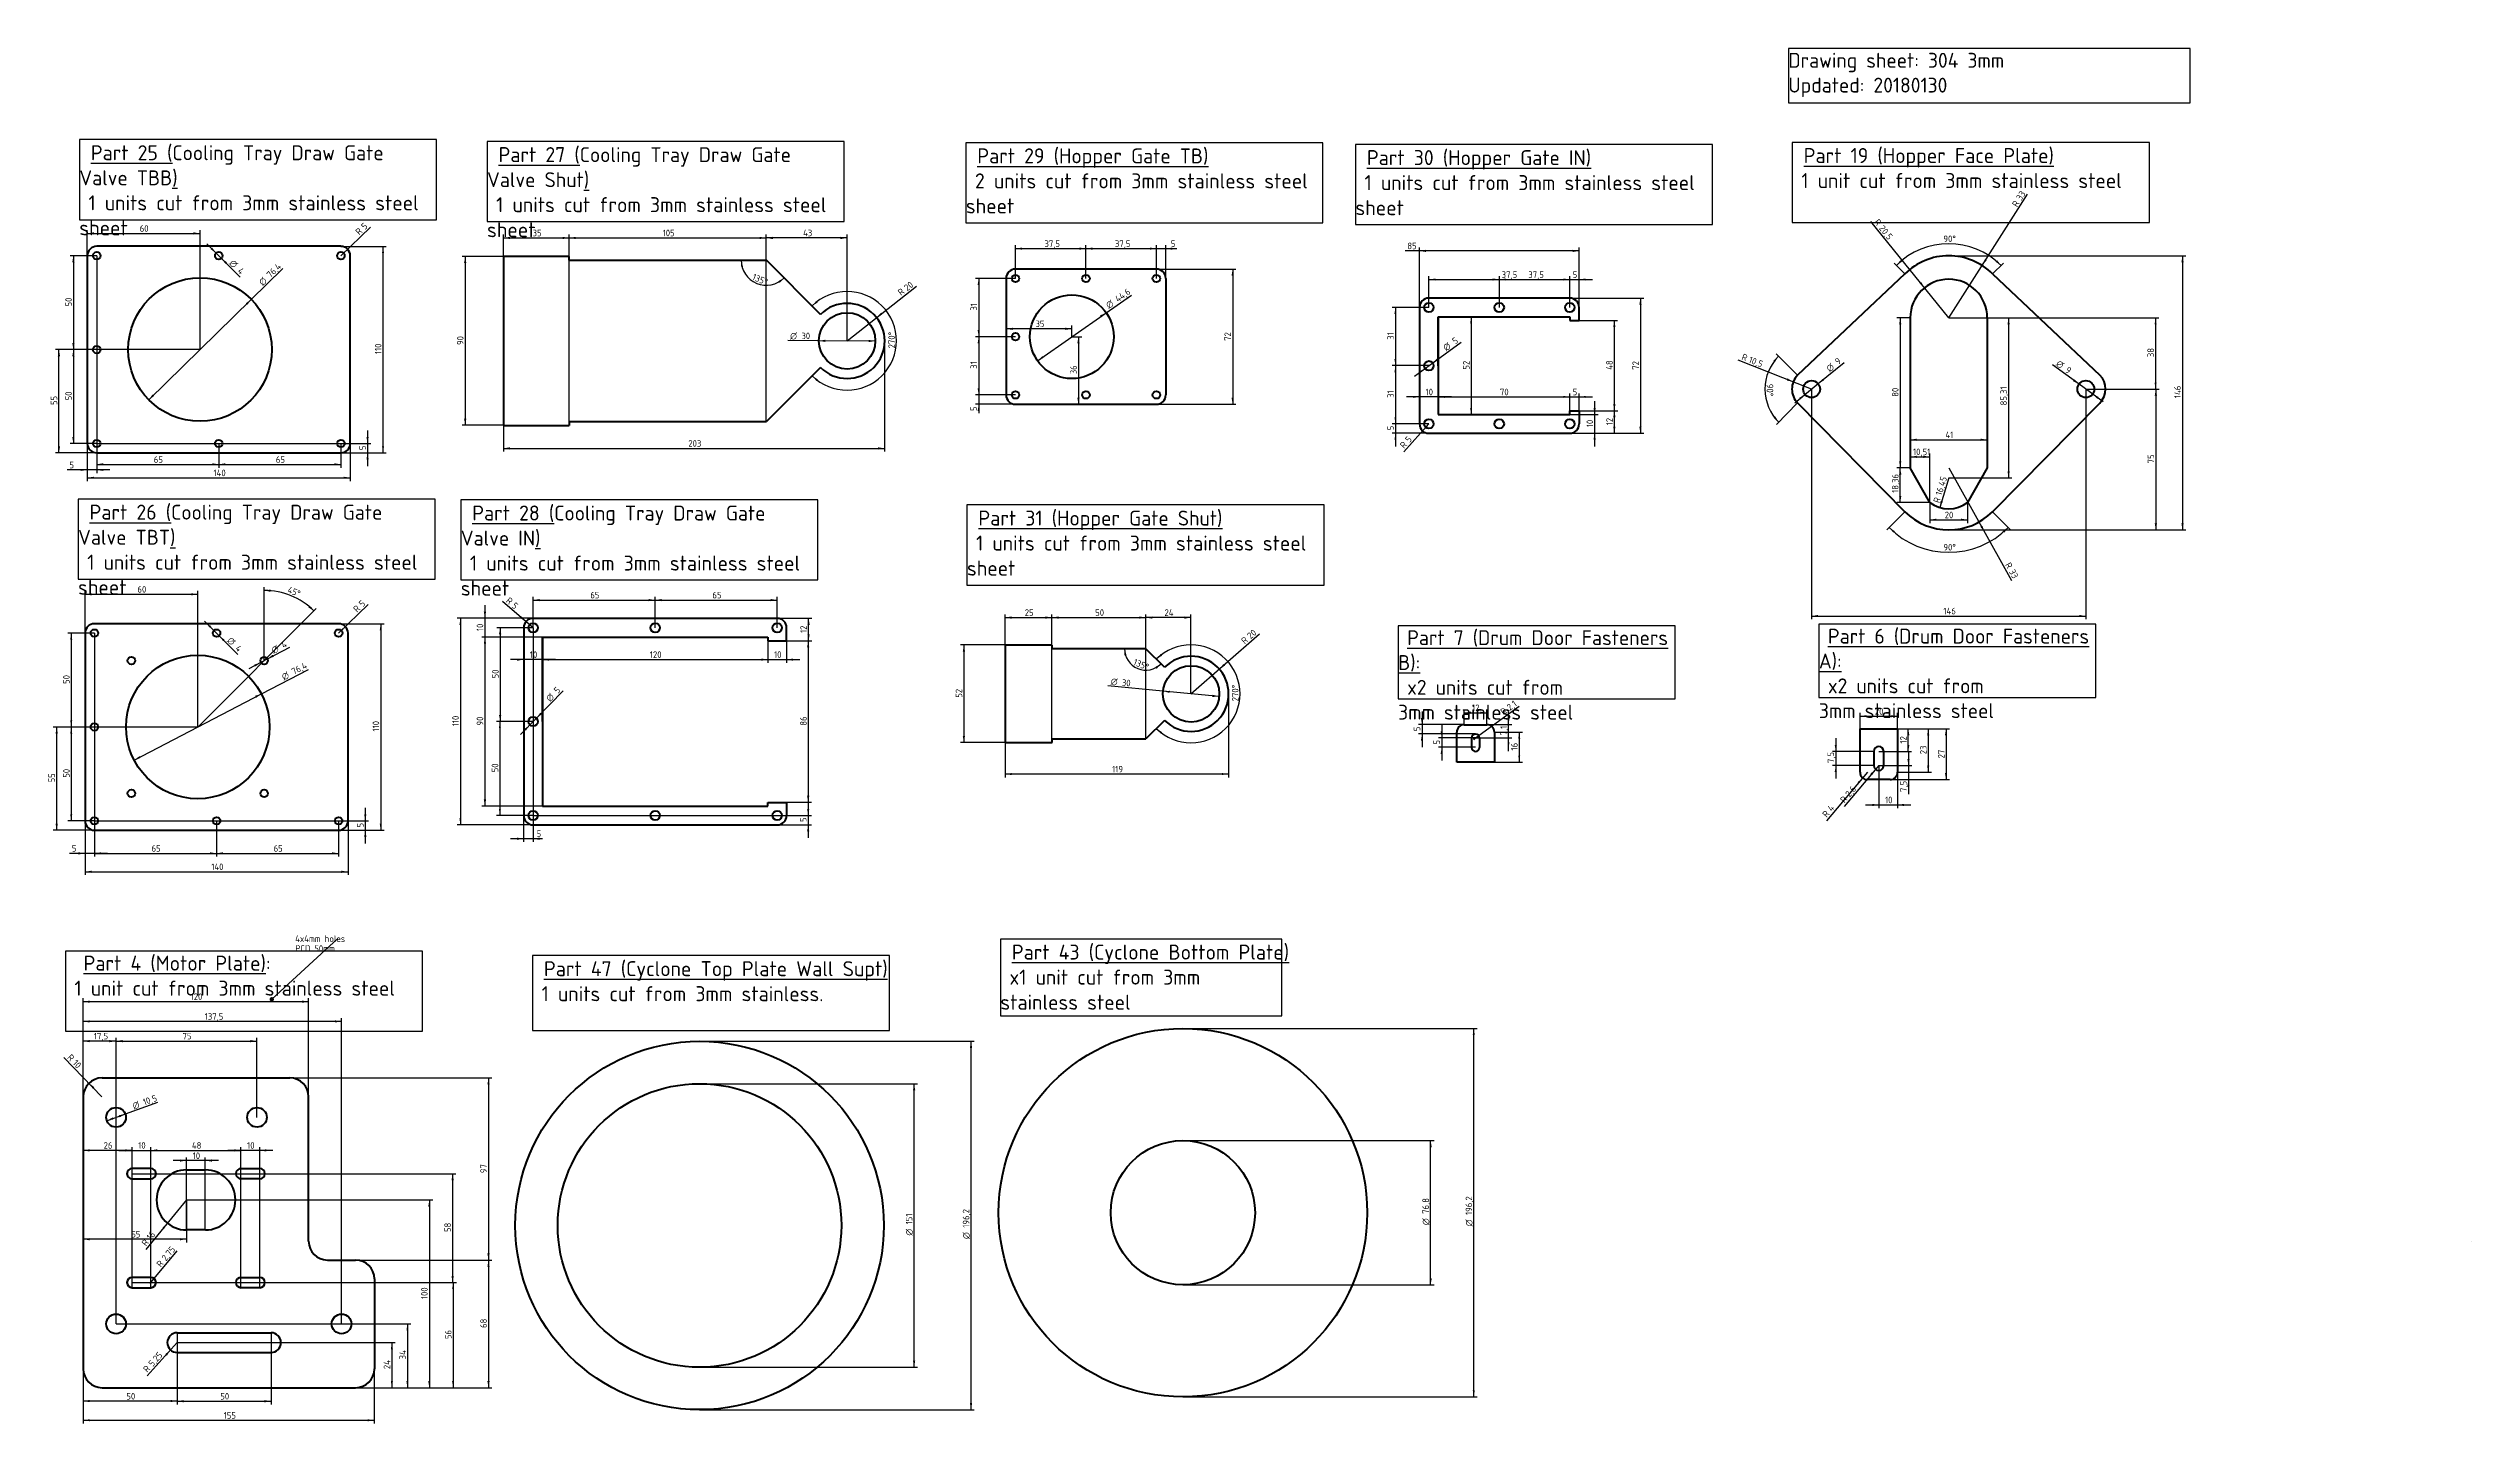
# Model space of a CAD drawing. Header units: millimetres. Extents: x 35 to 1325, y 100 to 832.
import ezdxf
from ezdxf.enums import TextEntityAlignment as Align

# ---------------------------------------------------------------- set-up
doc = ezdxf.new("R2010")
doc.units = ezdxf.units.MM
doc.layers.add('Default', color=7, linetype='Continuous')
doc.layers.add('Dimensions', color=7, linetype='Continuous')
doc.styles.add('SEACAD_Solid_Edge_ISO', font='seiso.ttf')
doc.styles.add('SEACAD_Solid_Edge_ISO1_Symbols', font='semeci1.ttf')
doc.dimstyles.new('ISO_(mm)', dxfattribs={"dimtxt": 3.5, "dimasz": 3.5, "dimexe": 1.75, "dimexo": 0, "dimgap": 0.875, "dimtad": 1, "dimtxsty": 'SEACAD_Solid_Edge_ISO', "dimblk1": '_SE_FILLED', "dimblk2": '_SE_FILLED', "dimsah": 1, "dimcen": 1.75, "dimadec": 0, "dimazin": 0, "dimtfac": 0.5, "dimtmove": 0, "dimatfit": 3, "dimfxl": 1, "dimarcsym": 0})

msp = doc.modelspace()

# ---------------------------------------------------------------- texts
at = {"layer": 'Default', "attachment_point": 1}
for s, insert, char_height, width in [('{\\fSolid Edge ISO|b0||i0||c0|p34;\\C7;\\H7.9375;\\W1.;\\T1.;Drawing sheet: 304 3mm\\P}{\\fSolid Edge ISO|b0||i0||c0|p34;\\C7;\\H7.9375;\\W1.;\\T1.;Updated: 20180130\\P}', (961.056, 829.69), 7.9375, 213.98813), ('{\\fSolid Edge ISO|b0||i0||c0|p34;\\C7;\\L\\H10.05416667;\\W1.;\\T1.; }{\\fSolid Edge ISO|b0||i0||c0|p34;\\C7;\\L\\H8.;\\W1.;\\T1.;Part 25 (}{\\fSolid Edge ISO|b0||i0||c0|p34;\\C7;\\H7.9375;\\W1.;Cooling Tray Draw Gate Valve TBB}{\\fSolid Edge ISO|b0||i0||c0|p34;\\C7;\\L\\H8.;\\W1.;\\T1.;) \\P}{\\fSolid Edge ISO|b0||i0||c0|p34;\\C7;\\H8.;\\W1.;\\T1.; 1 units cut from 3mm stainless steel sheet}', (51.159, 780.486), 10.054167, 190.13251), ('{\\fSolid Edge ISO|b0||i0||c0|p34;\\C7;\\L\\H10.05416667;\\W1.;\\T1.; }{\\fSolid Edge ISO|b0||i0||c0|p34;\\C7;\\L\\H8.;\\W1.;\\T1.;Part 27 (}{\\fSolid Edge ISO|b0||i0||c0|p34;\\C7;\\H7.9375;\\W1.;Cooling Tray Draw Gate Valve Shut}{\\fSolid Edge ISO|b0||i0||c0|p34;\\C7;\\L\\H8.;\\W1.;\\T1.;) \\P}{\\fSolid Edge ISO|b0||i0||c0|p34;\\C7;\\H8.;\\W1.;\\T1.; 1 units cut from 3mm stainless steel sheet}', (268.233, 779.486), 10.054167, 190.13251), ('{\\fSolid Edge ISO|b0||i0||c0|p34;\\C7;\\L\\H10.05416667;\\W1.;\\T1.; }{\\fSolid Edge ISO|b0||i0||c0|p34;\\C7;\\L\\H8.;\\W1.;\\T1.;Part 29 (Hopper}{\\fSolid Edge ISO|b0||i0||c0|p34;\\C7;\\L\\H7.9375;\\W1.; Gate TB}{\\fSolid Edge ISO|b0||i0||c0|p34;\\C7;\\L\\H8.;\\W1.;\\T1.;) \\P}{\\fSolid Edge ISO|b0||i0||c0|p34;\\C7;\\H8.;\\W1.;\\T1.; 2 units cut from 3mm stainless steel sheet}', (523.132, 778.827), 10.054167, 190.13251), ('{\\fSolid Edge ISO|b0||i0||c0|p34;\\C7;\\L\\H10.05416667;\\W1.;\\T1.; }{\\fSolid Edge ISO|b0||i0||c0|p34;\\C7;\\L\\H8.;\\W1.;\\T1.;Part 30 (Hopper}{\\fSolid Edge ISO|b0||i0||c0|p34;\\C7;\\L\\H7.9375;\\W1.; Gate IN}{\\fSolid Edge ISO|b0||i0||c0|p34;\\C7;\\L\\H8.;\\W1.;\\T1.;) \\P}{\\fSolid Edge ISO|b0||i0||c0|p34;\\C7;\\H8.;\\W1.;\\T1.; 1 units cut from 3mm stainless steel sheet}', (730.556, 777.894), 10.054167, 190.13251), ('{\\fSolid Edge ISO|b0||i0||c0|p34;\\C7;\\L\\H10.05416667;\\W1.;\\T1.; }{\\fSolid Edge ISO|b0||i0||c0|p34;\\C7;\\L\\H8.;\\W1.;\\T1.;Part 19 (Hopper Face Plate) \\P}{\\fSolid Edge ISO|b0||i0||c0|p34;\\C7;\\H8.;\\W1.;\\T1.; 1 unit cut from 3mm stainless steel}', (963.115, 778.996), 10.054167, 190.13251), ('{\\fSolid Edge ISO|b0||i0||c0|p34;\\C7;\\L\\H10.05416667;\\W1.;\\T1.; }{\\fSolid Edge ISO|b0||i0||c0|p34;\\C7;\\L\\H8.;\\W1.;\\T1.;Part 26 (}{\\fSolid Edge ISO|b0||i0||c0|p34;\\C7;\\H7.9375;\\W1.;Cooling Tray Draw Gate Valve TBT}{\\fSolid Edge ISO|b0||i0||c0|p34;\\C7;\\L\\H8.;\\W1.;\\T1.;) \\P}{\\fSolid Edge ISO|b0||i0||c0|p34;\\C7;\\H8.;\\W1.;\\T1.; 1 units cut from 3mm stainless steel sheet}', (50.494, 589.046), 10.054167, 190.13251), ('{\\fSolid Edge ISO|b0||i0||c0|p34;\\C7;\\L\\H10.05416667;\\W1.;\\T1.; }{\\fSolid Edge ISO|b0||i0||c0|p34;\\C7;\\L\\H8.;\\W1.;\\T1.;Part 28 (}{\\fSolid Edge ISO|b0||i0||c0|p34;\\C7;\\H7.9375;\\W1.;Cooling Tray Draw Gate Valve IN}{\\fSolid Edge ISO|b0||i0||c0|p34;\\C7;\\L\\H8.;\\W1.;\\T1.;) \\P}{\\fSolid Edge ISO|b0||i0||c0|p34;\\C7;\\H8.;\\W1.;\\T1.; 1 units cut from 3mm stainless steel sheet}', (254.241, 588.586), 10.054167, 190.13251), ('{\\fSolid Edge ISO|b0||i0||c0|p34;\\C7;\\L\\H10.05416667;\\W1.;\\T1.; }{\\fSolid Edge ISO|b0||i0||c0|p34;\\C7;\\L\\H8.;\\W1.;\\T1.;Part 31 (Hopper}{\\fSolid Edge ISO|b0||i0||c0|p34;\\C7;\\L\\H7.9375;\\W1.; Gate Shut}{\\fSolid Edge ISO|b0||i0||c0|p34;\\C7;\\L\\H8.;\\W1.;\\T1.;) \\P}{\\fSolid Edge ISO|b0||i0||c0|p34;\\C7;\\H8.;\\W1.;\\T1.; 1 units cut from 3mm stainless steel sheet}', (523.727, 585.899), 10.054167, 190.13251), ('{\\fSolid Edge ISO|b0||i0||c0|p34;\\C7;\\L\\H7.9375;\\W1.;\\T1.; Part 7 (Drum Door Fasteners B): \\P}{\\fSolid Edge ISO|b0||i0||c0|p34;\\C7;\\H7.9375;\\W1.;\\T1.; x2 units cut from \\P}{\\fSolid Edge ISO|b0||i0||c0|p34;\\C7;\\H7.9375;\\W1.;\\T1.;3mm stainless steel}', (753.295, 522.158), 7.9375, 147.40932), ('{\\fSolid Edge ISO|b0||i0||c0|p34;\\C7;\\L\\H7.9375;\\W1.;\\T1.; Part 6 (Drum Door Fasteners A): \\P}{\\fSolid Edge ISO|b0||i0||c0|p34;\\C7;\\H7.9375;\\W1.;\\T1.; x2 units cut from \\P}{\\fSolid Edge ISO|b0||i0||c0|p34;\\C7;\\H7.9375;\\W1.;\\T1.;3mm stainless steel}', (977.301, 522.964), 7.9375, 147.40932), ('{\\fSolid Edge ISO|b0||i0||c0|p34;\\C7;\\L\\H8.;\\W1.;\\T1.;  Part 4 (Motor Plate)}{\\fSolid Edge ISO|b0||i0||c0|p34;\\C7;\\H8.;\\W1.;\\T1.;:}{\\fSolid Edge ISO|b0||i0||c0|p34;\\C7;\\L\\H8.;\\W1.;\\T1.; \\P}{\\fSolid Edge ISO|b0||i0||c0|p34;\\C7;\\H8.;\\W1.;\\T1.; 1 unit cut from 3mm stainless steel}', (43.705, 348.837), 8, 190.13251), ('{\\fSolid Edge ISO|b0||i0||c0|p34;\\C7;\\L\\H10.05416667;\\W1.;\\T1.; }{\\fSolid Edge ISO|b0||i0||c0|p34;\\C7;\\L\\H8.;\\W1.;\\T1.;Part 43 (Cyclone Bottom Plate) \\P}{\\fSolid Edge ISO|b0||i0||c0|p34;\\C7;\\H8.;\\W1.;\\T1.; x1 unit cut from 3mm stainless steel}', (541.513, 354.714), 10.054167, 149.85551), ('{\\fSolid Edge ISO|b0||i0||c0|p34;\\C7;\\L\\H10.05416667;\\W1.;\\T1.; }{\\fSolid Edge ISO|b0||i0||c0|p34;\\C7;\\L\\H8.;\\W1.;\\T1.;Part 47 (Cyclone Top Plate Wall Supt) \\P}{\\fSolid Edge ISO|b0||i0||c0|p34;\\C7;\\H8.;\\W1.;\\T1.; 1 units cut from 3mm stainless.\\P}', (292.413, 345.885), 10.054167, 190.13251)]:
    msp.add_mtext(s, dxfattribs=dict(at, insert=insert, char_height=char_height, width=width))

# ---------------------------------------------------------------- blocks, each defined once
blk = doc.blocks.new('SEANNOT_GROUP')
at = {"layer": 'Dimensions', "linetype": 'Continuous', "lineweight": 25}
h = blk.add_hatch(color=7, dxfattribs=at)
edge = h.paths.add_edge_path()
edge.add_ellipse((153.6, 325.6), major_axis=(1.17, 0), ratio=1, start_angle=0, end_angle=360)
at = {"layer": 'Dimensions', "color": 7, "linetype": 'Continuous', "lineweight": 25}
blk.add_lwpolyline([(188.7, 357.9), (153.6, 325.6)], dxfattribs=at)
at = {"layer": 'Dimensions', "color": 7, "linetype": 'Continuous', "lineweight": 5, "style": 'SEACAD_Solid_Edge_ISO'}
for s, p in [('4x4mm holes', (166.1, 359.6)), ('PCD 50mm', (166.1, 354.4))]:
    blk.add_text(s, height=3.5, dxfattribs=at).set_placement(p, align=Align.TOP_LEFT)
blk = doc.blocks.new('DMBLK274')
at = {"layer": 'Dimensions', "linetype": 'Continuous', "lineweight": 25}
for points in [[(792, 478.8), (788.5, 478.2), (792, 477.6)], [(797, 478.8), (797, 477.6), (800.5, 478.2)]]:
    blk.add_hatch(color=7, dxfattribs=at).paths.add_polyline_path(points)
at = {"layer": 'Dimensions', "color": 7, "linetype": 'Continuous', "lineweight": 25}
for p, q in [((788.5, 471.9), (788.5, 479.9)), ((788.5, 478.2), (800.5, 478.2)), ((800.5, 471.9), (800.5, 479.9))]:
    blk.add_line(p, q, dxfattribs=at)
at = {"layer": 'Dimensions', "color": 7, "linetype": 'Continuous', "lineweight": 25, "style": 'SEACAD_Solid_Edge_ISO'}
blk.add_text('12', height=3.5, dxfattribs=at).set_placement((792.7, 482.6), align=Align.TOP_LEFT)
blk = doc.blocks.new('_SE_FILLED')
at = {"color": 0}
blk.add_line((0, 0), (-1, 0), dxfattribs=at)
blk.add_solid([(0, 0), (-1, -0.1665), (-1, 0.1665), (0, 0)], dxfattribs=at)
blk = doc.blocks.new('DMBLK275')
at = {"layer": 'Dimensions', "linetype": 'Continuous', "lineweight": 25}
for points in [[(1002.7, 476.9), (999.2, 476.4), (1002.7, 475.8)], [(1015.7, 476.9), (1015.7, 475.8), (1019.2, 476.4)]]:
    blk.add_hatch(color=7, dxfattribs=at).paths.add_polyline_path(points)
at = {"layer": 'Dimensions', "color": 7, "linetype": 'Continuous', "lineweight": 25}
for p, q in [((999.2, 469.6), (999.2, 478.1)), ((1019.2, 469.6), (1019.2, 478.1)), ((999.2, 476.4), (1019.2, 476.4))]:
    blk.add_line(p, q, dxfattribs=at)
at = {"layer": 'Dimensions', "color": 7, "linetype": 'Continuous', "lineweight": 25, "style": 'SEACAD_Solid_Edge_ISO'}
blk.add_text('20', height=3.5, dxfattribs=at).set_placement((1007.1, 480.7), align=Align.TOP_LEFT)
blk = doc.blocks.new('DMBLK276')
at = {"layer": 'Dimensions', "linetype": 'Continuous', "lineweight": 25}
for points in [[(818.3, 464.4), (817.8, 467.9), (817.2, 464.4)], [(818.3, 455.4), (817.2, 455.4), (817.8, 451.9)]]:
    blk.add_hatch(color=7, dxfattribs=at).paths.add_polyline_path(points)
at = {"layer": 'Dimensions', "color": 7, "linetype": 'Continuous', "lineweight": 25}
for p, q in [((804.5, 467.9), (819.5, 467.9)), ((817.8, 467.9), (817.8, 451.9)), ((804.5, 451.9), (819.5, 451.9))]:
    blk.add_line(p, q, dxfattribs=at)
at = {"layer": 'Dimensions', "color": 7, "linetype": 'Continuous', "lineweight": 25, "style": 'SEACAD_Solid_Edge_ISO'}
blk.add_text('16', height=3.5, rotation=90, dxfattribs=at).set_placement((813.4, 458.1), align=Align.TOP_LEFT)
blk = doc.blocks.new('DMBLK277')
at = {"layer": 'Dimensions', "linetype": 'Continuous', "lineweight": 25}
for points in [[(1036.1, 466.1), (1035.5, 469.6), (1034.9, 466.1)], [(1036.1, 450.1), (1034.9, 450.1), (1035.5, 446.6)]]:
    blk.add_hatch(color=7, dxfattribs=at).paths.add_polyline_path(points)
at = {"layer": 'Dimensions', "color": 7, "linetype": 'Continuous', "lineweight": 25}
for p, q in [((1019.2, 469.6), (1037.2, 469.6)), ((1035.5, 469.6), (1035.5, 446.6)), ((1019.2, 446.6), (1037.2, 446.6))]:
    blk.add_line(p, q, dxfattribs=at)
at = {"layer": 'Dimensions', "color": 7, "linetype": 'Continuous', "lineweight": 25, "style": 'SEACAD_Solid_Edge_ISO'}
blk.add_text('23', height=3.5, rotation=90, dxfattribs=at).set_placement((1031.1, 456.1), align=Align.TOP_LEFT)
blk = doc.blocks.new('DMBLK278')
at = {"layer": 'Dimensions', "linetype": 'Continuous', "lineweight": 25}
blk.add_hatch(color=7, dxfattribs=at).paths.add_polyline_path([(793, 464.4), (793.7, 463.5), (796.2, 466)])
at = {"layer": 'Dimensions', "color": 7, "linetype": 'Continuous', "lineweight": 25}
blk.add_line((794.5, 464.8), (817.7, 481.7), dxfattribs=at)
at = {"layer": 'Dimensions', "color": 7, "linetype": 'Continuous', "lineweight": 25, "style": 'SEACAD_Solid_Edge_ISO'}
for s, p in [('R', (807.3, 479.6)), ('2,1', (810.7, 482))]:
    blk.add_text(s, height=3.5, rotation=36.1869, dxfattribs=at).set_placement(p, align=Align.TOP_LEFT)
blk = doc.blocks.new('DMBLK279')
at = {"layer": 'Dimensions', "linetype": 'Continuous', "lineweight": 25}
for points in [[(775.9, 468.3), (776.5, 464.8), (777, 468.3)], [(775.9, 456.3), (777, 456.3), (776.5, 459.8)]]:
    blk.add_hatch(color=7, dxfattribs=at).paths.add_polyline_path(points)
at = {"layer": 'Dimensions', "color": 7, "linetype": 'Continuous', "lineweight": 25}
for p, q in [((794.5, 464.8), (774.7, 464.8)), ((776.5, 471.8), (776.5, 452.8)), ((794.5, 459.8), (774.7, 459.8))]:
    blk.add_line(p, q, dxfattribs=at)
at = {"layer": 'Dimensions', "color": 7, "linetype": 'Continuous', "lineweight": 25, "style": 'SEACAD_Solid_Edge_ISO'}
blk.add_text('5', height=3.5, rotation=90, dxfattribs=at).set_placement((772.1, 461.3), align=Align.TOP_LEFT)
blk = doc.blocks.new('DMBLK280')
at = {"layer": 'Dimensions', "linetype": 'Continuous', "lineweight": 25}
for points in [[(812.6, 475.4), (811.5, 475.4), (812.1, 471.9)], [(812.6, 461.3), (812.1, 464.8), (811.5, 461.3)]]:
    blk.add_hatch(color=7, dxfattribs=at).paths.add_polyline_path(points)
at = {"layer": 'Dimensions', "color": 7, "linetype": 'Continuous', "lineweight": 25}
for p, q in [((812.1, 457.8), (812.1, 478.9)), ((794.5, 471.9), (813.8, 471.9)), ((794.5, 464.8), (813.8, 464.8))]:
    blk.add_line(p, q, dxfattribs=at)
at = {"layer": 'Dimensions', "color": 7, "linetype": 'Continuous', "lineweight": 25, "style": 'SEACAD_Solid_Edge_ISO'}
blk.add_text('7,1', height=3.5, rotation=90, dxfattribs=at).set_placement((807.7, 466.2), align=Align.TOP_LEFT)
blk = doc.blocks.new('DMBLK281')
at = {"layer": 'Dimensions', "linetype": 'Continuous', "lineweight": 25}
for points in [[(765.4, 475.4), (766, 471.9), (766.5, 475.4)], [(765.4, 463.4), (766.5, 463.4), (766, 466.9)]]:
    blk.add_hatch(color=7, dxfattribs=at).paths.add_polyline_path(points)
at = {"layer": 'Dimensions', "color": 7, "linetype": 'Continuous', "lineweight": 25}
for p, q in [((766, 478.9), (766, 459.9)), ((788.5, 471.9), (764.2, 471.9)), ((794.5, 466.9), (764.2, 466.9))]:
    blk.add_line(p, q, dxfattribs=at)
at = {"layer": 'Dimensions', "color": 7, "linetype": 'Continuous', "lineweight": 25, "style": 'SEACAD_Solid_Edge_ISO'}
blk.add_text('5', height=3.5, rotation=90, dxfattribs=at).set_placement((761.6, 468.4), align=Align.TOP_LEFT)
blk = doc.blocks.new('DMBLK282')
at = {"layer": 'Dimensions', "linetype": 'Continuous', "lineweight": 25}
for points in [[(58.9, 602.8), (58.9, 603.9), (55.4, 603.4)], [(191.9, 602.8), (195.4, 603.4), (191.9, 603.9)]]:
    blk.add_hatch(color=7, dxfattribs=at).paths.add_polyline_path(points)
at = {"layer": 'Dimensions', "color": 7, "linetype": 'Continuous', "lineweight": 25}
for p, q in [((55.4, 621.6), (55.4, 601.6)), ((195.4, 621.6), (195.4, 601.6)), ((55.4, 603.4), (195.4, 603.4))]:
    blk.add_line(p, q, dxfattribs=at)
at = {"layer": 'Dimensions', "color": 7, "linetype": 'Continuous', "lineweight": 25, "style": 'SEACAD_Solid_Edge_ISO'}
blk.add_text('140', height=3.5, dxfattribs=at).set_placement((122.6, 607.7), align=Align.TOP_LEFT)
blk = doc.blocks.new('DMBLK283')
at = {"layer": 'Dimensions', "linetype": 'Continuous', "lineweight": 25}
for points in [[(213.4, 723.1), (212.8, 726.6), (212.3, 723.1)], [(213.4, 620.1), (212.3, 620.1), (212.8, 616.6)]]:
    blk.add_hatch(color=7, dxfattribs=at).paths.add_polyline_path(points)
at = {"layer": 'Dimensions', "color": 7, "linetype": 'Continuous', "lineweight": 25}
for p, q in [((190.4, 726.6), (214.6, 726.6)), ((212.8, 726.6), (212.8, 616.6)), ((190.4, 616.6), (214.6, 616.6))]:
    blk.add_line(p, q, dxfattribs=at)
at = {"layer": 'Dimensions', "color": 7, "linetype": 'Continuous', "lineweight": 25, "style": 'SEACAD_Solid_Edge_ISO'}
blk.add_text('110', height=3.5, rotation=90, dxfattribs=at).set_placement((208.5, 669.2), align=Align.TOP_LEFT)
blk = doc.blocks.new('DMBLK284')
at = {"layer": 'Dimensions', "linetype": 'Continuous', "lineweight": 25}
blk.add_hatch(color=7, dxfattribs=at).paths.add_polyline_path([(191.1, 723.1), (191.9, 722.3), (194, 725.1)])
at = {"layer": 'Dimensions', "color": 7, "linetype": 'Continuous', "lineweight": 25}
blk.add_line((190.4, 721.6), (206.2, 736.9), dxfattribs=at)
at = {"layer": 'Dimensions', "color": 7, "linetype": 'Continuous', "lineweight": 25, "style": 'SEACAD_Solid_Edge_ISO'}
for s, p in [('R', (197.8, 734.9)), ('5', (200.8, 737.8))]:
    blk.add_text(s, height=3.5, rotation=44.0472, dxfattribs=at).set_placement(p, align=Align.TOP_LEFT)
blk = doc.blocks.new('DMBLK285')
at = {"layer": 'Dimensions', "linetype": 'Continuous', "lineweight": 25}
for points in [[(139.8, 696.3), (140.6, 695.5), (142.7, 698.4)], [(90.2, 647.8), (88.1, 644.9), (91, 646.9)]]:
    blk.add_hatch(color=7, dxfattribs=at).paths.add_polyline_path(points)
at = {"layer": 'Dimensions', "color": 7, "linetype": 'Continuous', "lineweight": 25}
for p, q in [((142.7, 698.4), (159.5, 714.8)), ((88.1, 644.9), (142.7, 698.4))]:
    blk.add_line(p, q, dxfattribs=at)
for s, style, p in [('O', 'SEACAD_Solid_Edge_ISO1_Symbols', (146.3, 708)), ('76,4', 'SEACAD_Solid_Edge_ISO', (150.5, 712.1))]:
    blk.add_text(s, height=3.5, rotation=44.3848, dxfattribs=dict(at, style=style)).set_placement(p, align=Align.TOP_LEFT)
blk = doc.blocks.new('DMBLK286')
at = {"layer": 'Dimensions', "linetype": 'Continuous', "lineweight": 25}
for points in [[(58.9, 734.1), (55.4, 733.5), (58.9, 732.9)], [(111.9, 734.1), (111.9, 732.9), (115.4, 733.5)]]:
    blk.add_hatch(color=7, dxfattribs=at).paths.add_polyline_path(points)
at = {"layer": 'Dimensions', "color": 7, "linetype": 'Continuous', "lineweight": 25}
for p, q in [((55.4, 721.6), (55.4, 735.3)), ((55.4, 733.5), (115.4, 733.5)), ((115.4, 671.6), (115.4, 735.3))]:
    blk.add_line(p, q, dxfattribs=at)
at = {"layer": 'Dimensions', "color": 7, "linetype": 'Continuous', "lineweight": 25, "style": 'SEACAD_Solid_Edge_ISO'}
blk.add_text('60', height=3.5, dxfattribs=at).set_placement((83.3, 737.9), align=Align.TOP_LEFT)
blk = doc.blocks.new('DMBLK287')
at = {"layer": 'Dimensions', "linetype": 'Continuous', "lineweight": 25}
for points in [[(39.7, 668.1), (40.9, 668.1), (40.3, 671.6)], [(39.7, 620.1), (40.3, 616.6), (40.9, 620.1)]]:
    blk.add_hatch(color=7, dxfattribs=at).paths.add_polyline_path(points)
at = {"layer": 'Dimensions', "color": 7, "linetype": 'Continuous', "lineweight": 25}
for p, q in [((115.4, 671.6), (38.5, 671.6)), ((40.3, 616.6), (40.3, 671.6)), ((60.4, 616.6), (38.5, 616.6))]:
    blk.add_line(p, q, dxfattribs=at)
at = {"layer": 'Dimensions', "color": 7, "linetype": 'Continuous', "lineweight": 25, "style": 'SEACAD_Solid_Edge_ISO'}
blk.add_text('55', height=3.5, rotation=90, dxfattribs=at).set_placement((35.9, 642.1), align=Align.TOP_LEFT)
blk = doc.blocks.new('DMBLK288')
at = {"layer": 'Dimensions', "linetype": 'Continuous', "lineweight": 25}
for points in [[(439.8, 513), (439.2, 516.5), (438.6, 513)], [(439.8, 434), (438.6, 434), (439.2, 430.5)]]:
    blk.add_hatch(color=7, dxfattribs=at).paths.add_polyline_path(points)
at = {"layer": 'Dimensions', "color": 7, "linetype": 'Continuous', "lineweight": 25}
for p, q in [((427.7, 516.5), (441, 516.5)), ((439.2, 516.5), (439.2, 430.5)), ((422.7, 430.5), (441, 430.5))]:
    blk.add_line(p, q, dxfattribs=at)
at = {"layer": 'Dimensions', "color": 7, "linetype": 'Continuous', "lineweight": 25, "style": 'SEACAD_Solid_Edge_ISO'}
blk.add_text('86', height=3.5, rotation=90, dxfattribs=at).set_placement((434.9, 471.3), align=Align.TOP_LEFT)
blk = doc.blocks.new('DMBLK289')
at = {"layer": 'Dimensions', "linetype": 'Continuous', "lineweight": 25}
for points in [[(253.5, 525), (254.6, 525), (254.1, 528.5)], [(253.5, 422), (254.1, 418.5), (254.6, 422)]]:
    blk.add_hatch(color=7, dxfattribs=at).paths.add_polyline_path(points)
at = {"layer": 'Dimensions', "color": 7, "linetype": 'Continuous', "lineweight": 25}
for p, q in [((292.7, 528.5), (252.3, 528.5)), ((254.1, 528.5), (254.1, 418.5)), ((292.7, 418.5), (252.3, 418.5))]:
    blk.add_line(p, q, dxfattribs=at)
at = {"layer": 'Dimensions', "color": 7, "linetype": 'Continuous', "lineweight": 25, "style": 'SEACAD_Solid_Edge_ISO'}
blk.add_text('110', height=3.5, rotation=90, dxfattribs=at).set_placement((249.7, 471), align=Align.TOP_LEFT)
blk = doc.blocks.new('DMBLK290')
at = {"layer": 'Dimensions', "linetype": 'Continuous', "lineweight": 25}
for points in [[(266.5, 515), (267.7, 515), (267.1, 518.5)], [(266.5, 432), (267.1, 428.5), (267.7, 432)]]:
    blk.add_hatch(color=7, dxfattribs=at).paths.add_polyline_path(points)
at = {"layer": 'Dimensions', "color": 7, "linetype": 'Continuous', "lineweight": 25}
for p, q in [((297.7, 518.5), (265.4, 518.5)), ((267.1, 518.5), (267.1, 428.5)), ((297.7, 428.5), (265.4, 428.5))]:
    blk.add_line(p, q, dxfattribs=at)
at = {"layer": 'Dimensions', "color": 7, "linetype": 'Continuous', "lineweight": 25, "style": 'SEACAD_Solid_Edge_ISO'}
blk.add_text('90', height=3.5, rotation=90, dxfattribs=at).set_placement((262.7, 471.4), align=Align.TOP_LEFT)
blk = doc.blocks.new('DMBLK291')
at = {"layer": 'Dimensions', "linetype": 'Continuous', "lineweight": 25}
for points in [[(296.5, 478.2), (294.5, 475.3), (297.4, 477.4)], [(288.1, 469.6), (289, 468.8), (291, 471.7)]]:
    blk.add_hatch(color=7, dxfattribs=at).paths.add_polyline_path(points)
at = {"layer": 'Dimensions', "color": 7, "linetype": 'Continuous', "lineweight": 25}
for p, q in [((294.5, 475.3), (308.7, 489.8)), ((286.1, 466.7), (294.5, 475.3))]:
    blk.add_line(p, q, dxfattribs=at)
for s, style, p in [('5', 'SEACAD_Solid_Edge_ISO', (303.4, 490.6)), ('O', 'SEACAD_Solid_Edge_ISO1_Symbols', (299.2, 486.3))]:
    blk.add_text(s, height=3.5, rotation=45.6171, dxfattribs=dict(at, style=style)).set_placement(p, align=Align.TOP_LEFT)
blk = doc.blocks.new('DMBLK292')
at = {"layer": 'Dimensions', "linetype": 'Continuous', "lineweight": 25}
blk.add_hatch(color=7, dxfattribs=at).paths.add_polyline_path([(285.9, 528.6), (288.9, 526.7), (286.7, 529.5)])
at = {"layer": 'Dimensions', "color": 7, "linetype": 'Continuous', "lineweight": 25}
blk.add_line((292.7, 523.5), (276.4, 537.5), dxfattribs=at)
at = {"layer": 'Dimensions', "color": 7, "linetype": 'Continuous', "lineweight": 25, "style": 'SEACAD_Solid_Edge_ISO'}
for s, p in [('R', (280.2, 540)), ('5', (283.3, 537.3))]:
    blk.add_text(s, height=3.5, rotation=319.3845, dxfattribs=at).set_placement(p, align=Align.TOP_LEFT)
blk = doc.blocks.new('DMBLK293')
at = {"layer": 'Dimensions', "linetype": 'Continuous', "lineweight": 25}
for points in [[(414.2, 505.9), (417.7, 506.5), (414.2, 507.1)], [(431.2, 505.9), (431.2, 507.1), (427.7, 506.5)]]:
    blk.add_hatch(color=7, dxfattribs=at).paths.add_polyline_path(points)
at = {"layer": 'Dimensions', "color": 7, "linetype": 'Continuous', "lineweight": 25}
for p, q in [((417.7, 516.5), (417.7, 504.8)), ((427.7, 516.5), (427.7, 504.8)), ((410.7, 506.5), (434.7, 506.5))]:
    blk.add_line(p, q, dxfattribs=at)
at = {"layer": 'Dimensions', "color": 7, "linetype": 'Continuous', "lineweight": 25, "style": 'SEACAD_Solid_Edge_ISO'}
blk.add_text('10', height=3.5, dxfattribs=at).set_placement((421, 510.9), align=Align.TOP_LEFT)
blk = doc.blocks.new('DMBLK294')
at = {"layer": 'Dimensions', "linetype": 'Continuous', "lineweight": 25}
for points in [[(301.2, 505.9), (301.2, 507.1), (297.7, 506.5)], [(414.2, 505.9), (417.7, 506.5), (414.2, 507.1)]]:
    blk.add_hatch(color=7, dxfattribs=at).paths.add_polyline_path(points)
at = {"layer": 'Dimensions', "color": 7, "linetype": 'Continuous', "lineweight": 25}
for p, q in [((297.7, 518.5), (297.7, 504.8)), ((417.7, 518.5), (417.7, 504.8)), ((297.7, 506.5), (417.7, 506.5))]:
    blk.add_line(p, q, dxfattribs=at)
at = {"layer": 'Dimensions', "color": 7, "linetype": 'Continuous', "lineweight": 25, "style": 'SEACAD_Solid_Edge_ISO'}
blk.add_text('120', height=3.5, dxfattribs=at).set_placement((354.9, 510.9), align=Align.TOP_LEFT)
blk = doc.blocks.new('DMBLK295')
at = {"layer": 'Dimensions', "linetype": 'Continuous', "lineweight": 25}
for points in [[(284.2, 505.9), (287.7, 506.5), (284.2, 507.1)], [(301.2, 505.9), (301.2, 507.1), (297.7, 506.5)]]:
    blk.add_hatch(color=7, dxfattribs=at).paths.add_polyline_path(points)
at = {"layer": 'Dimensions', "color": 7, "linetype": 'Continuous', "lineweight": 25}
blk.add_line((304.7, 506.5), (280.7, 506.5), dxfattribs=at)
at = {"layer": 'Dimensions', "color": 7, "linetype": 'Continuous', "lineweight": 25, "style": 'SEACAD_Solid_Edge_ISO'}
blk.add_text('10', height=3.5, dxfattribs=at).set_placement((291, 510.9), align=Align.TOP_LEFT)
blk = doc.blocks.new('DMBLK296')
at = {"layer": 'Dimensions', "linetype": 'Continuous', "lineweight": 25}
for points in [[(266.5, 532), (267.1, 528.5), (267.7, 532)], [(266.5, 515), (267.7, 515), (267.1, 518.5)]]:
    blk.add_hatch(color=7, dxfattribs=at).paths.add_polyline_path(points)
at = {"layer": 'Dimensions', "color": 7, "linetype": 'Continuous', "lineweight": 25}
for p, q in [((267.1, 535.5), (267.1, 511.5)), ((292.7, 528.5), (265.4, 528.5)), ((297.7, 518.5), (265.4, 518.5))]:
    blk.add_line(p, q, dxfattribs=at)
at = {"layer": 'Dimensions', "color": 7, "linetype": 'Continuous', "lineweight": 25, "style": 'SEACAD_Solid_Edge_ISO'}
blk.add_text('10', height=3.5, rotation=90, dxfattribs=at).set_placement((262.7, 521.7), align=Align.TOP_LEFT)
blk = doc.blocks.new('DMBLK297')
at = {"layer": 'Dimensions', "linetype": 'Continuous', "lineweight": 25}
for points in [[(274.6, 520), (275.8, 520), (275.2, 523.5)], [(274.6, 477), (275.2, 473.5), (275.8, 477)]]:
    blk.add_hatch(color=7, dxfattribs=at).paths.add_polyline_path(points)
at = {"layer": 'Dimensions', "color": 7, "linetype": 'Continuous', "lineweight": 25}
for p, q in [((292.7, 523.5), (273.5, 523.5)), ((275.2, 523.5), (275.2, 473.5)), ((292.7, 473.5), (273.5, 473.5))]:
    blk.add_line(p, q, dxfattribs=at)
at = {"layer": 'Dimensions', "color": 7, "linetype": 'Continuous', "lineweight": 25, "style": 'SEACAD_Solid_Edge_ISO'}
blk.add_text('50', height=3.5, rotation=90, dxfattribs=at).set_placement((270.9, 496.5), align=Align.TOP_LEFT)
blk = doc.blocks.new('DMBLK298')
at = {"layer": 'Dimensions', "linetype": 'Continuous', "lineweight": 25}
for points in [[(274.5, 470), (275.6, 470), (275.1, 473.5)], [(274.5, 427), (275.1, 423.5), (275.6, 427)]]:
    blk.add_hatch(color=7, dxfattribs=at).paths.add_polyline_path(points)
at = {"layer": 'Dimensions', "color": 7, "linetype": 'Continuous', "lineweight": 25}
for p, q in [((292.7, 473.5), (273.3, 473.5)), ((275.1, 473.5), (275.1, 423.5)), ((292.7, 423.5), (273.3, 423.5))]:
    blk.add_line(p, q, dxfattribs=at)
at = {"layer": 'Dimensions', "color": 7, "linetype": 'Continuous', "lineweight": 25, "style": 'SEACAD_Solid_Edge_ISO'}
blk.add_text('50', height=3.5, rotation=90, dxfattribs=at).set_placement((270.7, 446.5), align=Align.TOP_LEFT)
blk = doc.blocks.new('DMBLK299')
at = {"layer": 'Dimensions', "linetype": 'Continuous', "lineweight": 25}
for points in [[(284.2, 410.5), (287.7, 411.1), (284.2, 411.7)], [(296.2, 410.5), (296.2, 411.7), (292.7, 411.1)]]:
    blk.add_hatch(color=7, dxfattribs=at).paths.add_polyline_path(points)
at = {"layer": 'Dimensions', "color": 7, "linetype": 'Continuous', "lineweight": 25}
for p, q in [((292.7, 523.5), (292.7, 409.4)), ((287.7, 423.5), (287.7, 409.4)), ((297.8, 411.1), (280.7, 411.1))]:
    blk.add_line(p, q, dxfattribs=at)
at = {"layer": 'Dimensions', "color": 7, "linetype": 'Continuous', "lineweight": 25, "style": 'SEACAD_Solid_Edge_ISO'}
blk.add_text('5', height=3.5, dxfattribs=at).set_placement((294.6, 415.5), align=Align.TOP_LEFT)
blk = doc.blocks.new('DMBLK300')
at = {"layer": 'Dimensions', "linetype": 'Continuous', "lineweight": 25}
for points in [[(439.8, 427), (438.6, 427), (439.2, 423.5)], [(439.8, 415), (439.2, 418.5), (438.6, 415)]]:
    blk.add_hatch(color=7, dxfattribs=at).paths.add_polyline_path(points)
at = {"layer": 'Dimensions', "color": 7, "linetype": 'Continuous', "lineweight": 25}
for p, q in [((439.2, 430.5), (439.2, 411.5)), ((292.7, 423.5), (440.9, 423.5)), ((422.7, 418.5), (440.9, 418.5))]:
    blk.add_line(p, q, dxfattribs=at)
at = {"layer": 'Dimensions', "color": 7, "linetype": 'Continuous', "lineweight": 25, "style": 'SEACAD_Solid_Edge_ISO'}
blk.add_text('5', height=3.5, rotation=90, dxfattribs=at).set_placement((434.8, 420), align=Align.TOP_LEFT)
blk = doc.blocks.new('DMBLK301')
at = {"layer": 'Dimensions', "linetype": 'Continuous', "lineweight": 25}
for points in [[(440, 525), (439.4, 528.5), (438.8, 525)], [(440, 520), (438.8, 520), (439.4, 516.5)]]:
    blk.add_hatch(color=7, dxfattribs=at).paths.add_polyline_path(points)
at = {"layer": 'Dimensions', "color": 7, "linetype": 'Continuous', "lineweight": 25}
for p, q in [((422.7, 528.5), (441.1, 528.5)), ((427.7, 516.5), (441.1, 516.5)), ((439.4, 516.5), (439.4, 528.5))]:
    blk.add_line(p, q, dxfattribs=at)
at = {"layer": 'Dimensions', "color": 7, "linetype": 'Continuous', "lineweight": 25, "style": 'SEACAD_Solid_Edge_ISO'}
blk.add_text('12', height=3.5, rotation=90, dxfattribs=at).set_placement((435, 520.7), align=Align.TOP_LEFT)
blk = doc.blocks.new('DMBLK302')
at = {"layer": 'Dimensions', "linetype": 'Continuous', "lineweight": 25}
for points in [[(296.2, 538.8), (292.7, 538.2), (296.2, 537.6)], [(354.2, 538.8), (354.2, 537.6), (357.7, 538.2)]]:
    blk.add_hatch(color=7, dxfattribs=at).paths.add_polyline_path(points)
at = {"layer": 'Dimensions', "color": 7, "linetype": 'Continuous', "lineweight": 25}
for p, q in [((292.7, 523.5), (292.7, 540)), ((292.7, 538.2), (357.7, 538.2)), ((357.7, 523.5), (357.7, 540))]:
    blk.add_line(p, q, dxfattribs=at)
at = {"layer": 'Dimensions', "color": 7, "linetype": 'Continuous', "lineweight": 25, "style": 'SEACAD_Solid_Edge_ISO'}
blk.add_text('65', height=3.5, dxfattribs=at).set_placement((323.2, 542.6), align=Align.TOP_LEFT)
blk = doc.blocks.new('DMBLK303')
at = {"layer": 'Dimensions', "linetype": 'Continuous', "lineweight": 25}
for points in [[(361.2, 538.8), (357.7, 538.2), (361.2, 537.6)], [(419.2, 538.8), (419.2, 537.6), (422.7, 538.2)]]:
    blk.add_hatch(color=7, dxfattribs=at).paths.add_polyline_path(points)
at = {"layer": 'Dimensions', "color": 7, "linetype": 'Continuous', "lineweight": 25}
for p, q in [((357.7, 523.5), (357.7, 540)), ((357.7, 538.2), (422.7, 538.2)), ((422.7, 523.5), (422.7, 540))]:
    blk.add_line(p, q, dxfattribs=at)
at = {"layer": 'Dimensions', "color": 7, "linetype": 'Continuous', "lineweight": 25, "style": 'SEACAD_Solid_Edge_ISO'}
blk.add_text('65', height=3.5, dxfattribs=at).set_placement((388.2, 542.6), align=Align.TOP_LEFT)
blk = doc.blocks.new('DMBLK304')
at = {"layer": 'Dimensions', "linetype": 'Continuous', "lineweight": 25}
for points in [[(205.2, 625.1), (204, 625.1), (204.6, 621.6)], [(205.2, 613.1), (204.6, 616.6), (204, 613.1)]]:
    blk.add_hatch(color=7, dxfattribs=at).paths.add_polyline_path(points)
at = {"layer": 'Dimensions', "color": 7, "linetype": 'Continuous', "lineweight": 25}
for p, q in [((60.4, 621.6), (206.3, 621.6)), ((204.6, 628.6), (204.6, 609.6)), ((190.4, 616.6), (206.3, 616.6))]:
    blk.add_line(p, q, dxfattribs=at)
at = {"layer": 'Dimensions', "color": 7, "linetype": 'Continuous', "lineweight": 25, "style": 'SEACAD_Solid_Edge_ISO'}
blk.add_text('5', height=3.5, rotation=90, dxfattribs=at).set_placement((200.2, 618.1), align=Align.TOP_LEFT)
blk = doc.blocks.new('DMBLK305')
at = {"layer": 'Dimensions', "linetype": 'Continuous', "lineweight": 25}
for points in [[(51.9, 607), (55.4, 607.5), (51.9, 608.1)], [(63.9, 607), (63.9, 608.1), (60.4, 607.5)]]:
    blk.add_hatch(color=7, dxfattribs=at).paths.add_polyline_path(points)
at = {"layer": 'Dimensions', "color": 7, "linetype": 'Continuous', "lineweight": 25}
for p, q in [((60.4, 721.6), (60.4, 605.8)), ((55.4, 621.6), (55.4, 605.8)), ((67.4, 607.5), (44.7, 607.5))]:
    blk.add_line(p, q, dxfattribs=at)
at = {"layer": 'Dimensions', "color": 7, "linetype": 'Continuous', "lineweight": 25, "style": 'SEACAD_Solid_Edge_ISO'}
blk.add_text('5', height=3.5, dxfattribs=at).set_placement((45.9, 611.9), align=Align.TOP_LEFT)
blk = doc.blocks.new('DMBLK306')
at = {"layer": 'Dimensions', "linetype": 'Continuous', "lineweight": 25}
for points in [[(121.9, 725.9), (121.1, 725.1), (124, 723)], [(129.7, 718.2), (126.8, 720.2), (128.9, 717.3)]]:
    blk.add_hatch(color=7, dxfattribs=at).paths.add_polyline_path(points)
at = {"layer": 'Dimensions', "color": 7, "linetype": 'Continuous', "lineweight": 25}
for p, q in [((119, 728), (126.8, 720.2)), ((126.8, 720.2), (136.8, 710.2))]:
    blk.add_line(p, q, dxfattribs=at)
for s, style, p in [('O', 'SEACAD_Solid_Edge_ISO1_Symbols', (133.3, 719.9)), ('4', 'SEACAD_Solid_Edge_ISO', (137.6, 715.6))]:
    blk.add_text(s, height=3.5, rotation=314.9835, dxfattribs=dict(at, style=style)).set_placement(p, align=Align.TOP_LEFT)
blk = doc.blocks.new('DMBLK307')
at = {"layer": 'Dimensions', "linetype": 'Continuous', "lineweight": 25}
for points in [[(63.9, 609.9), (63.9, 611.1), (60.4, 610.5)], [(121.9, 609.9), (125.4, 610.5), (121.9, 611.1)]]:
    blk.add_hatch(color=7, dxfattribs=at).paths.add_polyline_path(points)
at = {"layer": 'Dimensions', "color": 7, "linetype": 'Continuous', "lineweight": 25}
for p, q in [((60.4, 621.6), (60.4, 608.7)), ((125.4, 621.6), (125.4, 608.7)), ((60.4, 610.5), (125.4, 610.5))]:
    blk.add_line(p, q, dxfattribs=at)
at = {"layer": 'Dimensions', "color": 7, "linetype": 'Continuous', "lineweight": 25, "style": 'SEACAD_Solid_Edge_ISO'}
blk.add_text('65', height=3.5, dxfattribs=at).set_placement((90.8, 614.8), align=Align.TOP_LEFT)
blk = doc.blocks.new('DMBLK308')
at = {"layer": 'Dimensions', "linetype": 'Continuous', "lineweight": 25}
for points in [[(128.9, 609.9), (128.9, 611.1), (125.4, 610.5)], [(186.9, 609.9), (190.4, 610.5), (186.9, 611.1)]]:
    blk.add_hatch(color=7, dxfattribs=at).paths.add_polyline_path(points)
at = {"layer": 'Dimensions', "color": 7, "linetype": 'Continuous', "lineweight": 25}
for p, q in [((125.4, 621.6), (125.4, 608.7)), ((190.4, 621.6), (190.4, 608.7)), ((125.4, 610.5), (190.4, 610.5))]:
    blk.add_line(p, q, dxfattribs=at)
at = {"layer": 'Dimensions', "color": 7, "linetype": 'Continuous', "lineweight": 25, "style": 'SEACAD_Solid_Edge_ISO'}
blk.add_text('65', height=3.5, dxfattribs=at).set_placement((155.8, 614.8), align=Align.TOP_LEFT)
blk = doc.blocks.new('DMBLK309')
at = {"layer": 'Dimensions', "linetype": 'Continuous', "lineweight": 25}
for points in [[(47.4, 668.1), (48.6, 668.1), (48, 671.6)], [(47.4, 625.1), (48, 621.6), (48.6, 625.1)]]:
    blk.add_hatch(color=7, dxfattribs=at).paths.add_polyline_path(points)
at = {"layer": 'Dimensions', "color": 7, "linetype": 'Continuous', "lineweight": 25}
for p, q in [((60.4, 671.6), (46.3, 671.6)), ((48, 671.6), (48, 621.6)), ((60.4, 621.6), (46.3, 621.6))]:
    blk.add_line(p, q, dxfattribs=at)
at = {"layer": 'Dimensions', "color": 7, "linetype": 'Continuous', "lineweight": 25, "style": 'SEACAD_Solid_Edge_ISO'}
blk.add_text('50', height=3.5, rotation=90, dxfattribs=at).set_placement((43.7, 644.6), align=Align.TOP_LEFT)
blk = doc.blocks.new('DMBLK310')
at = {"layer": 'Dimensions', "linetype": 'Continuous', "lineweight": 25}
for points in [[(47.4, 718.1), (48.6, 718.1), (48, 721.6)], [(47.4, 675.1), (48, 671.6), (48.6, 675.1)]]:
    blk.add_hatch(color=7, dxfattribs=at).paths.add_polyline_path(points)
at = {"layer": 'Dimensions', "color": 7, "linetype": 'Continuous', "lineweight": 25}
for p, q in [((60.4, 721.6), (46.3, 721.6)), ((48, 721.6), (48, 671.6)), ((60.4, 671.6), (46.3, 671.6))]:
    blk.add_line(p, q, dxfattribs=at)
at = {"layer": 'Dimensions', "color": 7, "linetype": 'Continuous', "lineweight": 25, "style": 'SEACAD_Solid_Edge_ISO'}
blk.add_text('50', height=3.5, rotation=90, dxfattribs=at).set_placement((43.7, 694.6), align=Align.TOP_LEFT)
blk = doc.blocks.new('DMBLK311')
at = {"layer": 'Dimensions', "linetype": 'Continuous', "lineweight": 25}
for points in [[(256, 717.8), (257.2, 717.8), (256.6, 721.3)], [(256, 634.8), (256.6, 631.3), (257.2, 634.8)]]:
    blk.add_hatch(color=7, dxfattribs=at).paths.add_polyline_path(points)
at = {"layer": 'Dimensions', "color": 7, "linetype": 'Continuous', "lineweight": 25}
for p, q in [((276.9, 721.3), (254.9, 721.3)), ((256.6, 721.3), (256.6, 631.3)), ((276.9, 631.3), (254.9, 631.3))]:
    blk.add_line(p, q, dxfattribs=at)
at = {"layer": 'Dimensions', "color": 7, "linetype": 'Continuous', "lineweight": 25, "style": 'SEACAD_Solid_Edge_ISO'}
blk.add_text('90', height=3.5, rotation=90, dxfattribs=at).set_placement((252.2, 674.1), align=Align.TOP_LEFT)
blk = doc.blocks.new('DMBLK312')
at = {"layer": 'Dimensions', "linetype": 'Continuous', "lineweight": 25}
for points in [[(280.4, 731.7), (276.9, 731.1), (280.4, 730.5)], [(308.4, 731.7), (308.4, 730.5), (311.9, 731.1)]]:
    blk.add_hatch(color=7, dxfattribs=at).paths.add_polyline_path(points)
at = {"layer": 'Dimensions', "color": 7, "linetype": 'Continuous', "lineweight": 25}
for p, q in [((276.9, 631.3), (276.9, 732.9)), ((276.9, 731.1), (311.9, 731.1)), ((311.9, 631.3), (311.9, 732.9))]:
    blk.add_line(p, q, dxfattribs=at)
at = {"layer": 'Dimensions', "color": 7, "linetype": 'Continuous', "lineweight": 25, "style": 'SEACAD_Solid_Edge_ISO'}
blk.add_text('35', height=3.5, dxfattribs=at).set_placement((292.5, 735.5), align=Align.TOP_LEFT)
blk = doc.blocks.new('DMBLK313')
at = {"layer": 'Dimensions', "linetype": 'Continuous', "lineweight": 25}
for points in [[(315.4, 731.7), (311.9, 731.1), (315.4, 730.5)], [(413.4, 731.7), (413.4, 730.5), (416.9, 731.1)]]:
    blk.add_hatch(color=7, dxfattribs=at).paths.add_polyline_path(points)
at = {"layer": 'Dimensions', "color": 7, "linetype": 'Continuous', "lineweight": 25}
for p, q in [((311.9, 633.3), (311.9, 732.9)), ((311.9, 731.1), (416.9, 731.1)), ((416.9, 633.3), (416.9, 732.9))]:
    blk.add_line(p, q, dxfattribs=at)
at = {"layer": 'Dimensions', "color": 7, "linetype": 'Continuous', "lineweight": 25, "style": 'SEACAD_Solid_Edge_ISO'}
blk.add_text('105', height=3.5, dxfattribs=at).set_placement((361.7, 735.5), align=Align.TOP_LEFT)
blk = doc.blocks.new('DMBLK314')
at = {"layer": 'Dimensions', "linetype": 'Continuous', "lineweight": 25}
blk.add_hatch(color=7, dxfattribs=at).paths.add_polyline_path([(478, 691.3), (475.6, 688.7), (478.7, 690.4)])
at = {"layer": 'Dimensions', "color": 7, "linetype": 'Continuous', "lineweight": 25}
blk.add_line((459.9, 676.3), (496.8, 705.4), dxfattribs=at)
at = {"layer": 'Dimensions', "color": 7, "linetype": 'Continuous', "lineweight": 25, "style": 'SEACAD_Solid_Edge_ISO'}
for s, p in [('R', (486.5, 702.9)), ('20', (489.8, 705.4))]:
    blk.add_text(s, height=3.5, rotation=38.3263, dxfattribs=at).set_placement(p, align=Align.TOP_LEFT)
blk = doc.blocks.new('DMBLK315')
at = {"layer": 'Dimensions', "linetype": 'Continuous', "lineweight": 25}
for points in [[(448.4, 675.7), (448.4, 676.9), (444.9, 676.3)], [(471.4, 675.6), (474.9, 676.2), (471.4, 676.8)]]:
    blk.add_hatch(color=7, dxfattribs=at).paths.add_polyline_path(points)
at = {"layer": 'Dimensions', "color": 7, "linetype": 'Continuous', "lineweight": 25}
for p, q in [((444.9, 676.3), (428.4, 676.4)), ((474.9, 676.2), (444.9, 676.3))]:
    blk.add_line(p, q, dxfattribs=at)
for s, style, p in [('O', 'SEACAD_Solid_Edge_ISO1_Symbols', (429.6, 680.7)), ('30', 'SEACAD_Solid_Edge_ISO', (435.6, 680.7))]:
    blk.add_text(s, height=3.5, rotation=359.829, dxfattribs=dict(at, style=style)).set_placement(p, align=Align.TOP_LEFT)
blk = doc.blocks.new('DMBLK316')
at = {"layer": 'Dimensions', "linetype": 'Continuous', "lineweight": 25}
for points in [[(443.6, 697.6), (441.3, 694.9), (444.3, 696.7)], [(444.3, 655.8), (441.3, 657.6), (443.6, 654.9)]]:
    blk.add_hatch(color=7, dxfattribs=at).paths.add_polyline_path(points)
at = {"layer": 'Dimensions', "color": 7, "linetype": 'Continuous', "lineweight": 25}
for p, q in [((445.8, 690.4), (440.1, 696.1)), ((445.8, 662.1), (440.1, 656.4))]:
    blk.add_line(p, q, dxfattribs=at)
blk.add_arc((459.9, 676.3), 26.3, 225, 135, dxfattribs=at)
at = {"layer": 'Dimensions', "color": 7, "linetype": 'Continuous', "lineweight": 25, "style": 'SEACAD_Solid_Edge_ISO'}
blk.add_text('270°', height=3.5, rotation=90, dxfattribs=at).set_placement((481.9, 672.3), align=Align.TOP_LEFT)
blk = doc.blocks.new('DMBLK317')
at = {"layer": 'Dimensions', "linetype": 'Continuous', "lineweight": 25}
for points in [[(420.4, 731.7), (416.9, 731.1), (420.4, 730.5)], [(456.4, 731.7), (456.4, 730.5), (459.9, 731.1)]]:
    blk.add_hatch(color=7, dxfattribs=at).paths.add_polyline_path(points)
at = {"layer": 'Dimensions', "color": 7, "linetype": 'Continuous', "lineweight": 25}
for p, q in [((416.9, 719.3), (416.9, 732.9)), ((459.9, 731.1), (416.9, 731.1)), ((459.9, 676.3), (459.9, 732.9))]:
    blk.add_line(p, q, dxfattribs=at)
at = {"layer": 'Dimensions', "color": 7, "linetype": 'Continuous', "lineweight": 25, "style": 'SEACAD_Solid_Edge_ISO'}
blk.add_text('43', height=3.5, dxfattribs=at).set_placement((436.5, 735.5), align=Align.TOP_LEFT)
blk = doc.blocks.new('DMBLK318')
at = {"layer": 'Dimensions', "linetype": 'Continuous', "lineweight": 25}
for points in [[(404.5, 715.9), (403.5, 719.3), (403.4, 715.7)], [(424, 707.2), (426.4, 709.8), (423.3, 708.1)]]:
    blk.add_hatch(color=7, dxfattribs=at).paths.add_polyline_path(points)
at = {"layer": 'Dimensions', "color": 7, "linetype": 'Continuous', "lineweight": 25}
blk.add_arc((416.9, 719.3), 13.4, 180, 315, dxfattribs=at)
at = {"layer": 'Dimensions', "color": 7, "linetype": 'Continuous', "lineweight": 25, "style": 'SEACAD_Solid_Edge_ISO'}
blk.add_text('135°', height=3.5, rotation=337.5, dxfattribs=at).set_placement((410.4, 712.2), align=Align.TOP_LEFT)
blk = doc.blocks.new('DMBLK319')
at = {"layer": 'Dimensions', "linetype": 'Continuous', "lineweight": 25}
for points in [[(280.4, 618.4), (280.4, 619.6), (276.9, 619)], [(476.4, 618.4), (479.9, 619), (476.4, 619.6)]]:
    blk.add_hatch(color=7, dxfattribs=at).paths.add_polyline_path(points)
at = {"layer": 'Dimensions', "color": 7, "linetype": 'Continuous', "lineweight": 25}
for p, q in [((479.9, 676.3), (479.9, 617.3)), ((276.9, 631.3), (276.9, 617.3)), ((276.9, 619), (479.9, 619))]:
    blk.add_line(p, q, dxfattribs=at)
at = {"layer": 'Dimensions', "color": 7, "linetype": 'Continuous', "lineweight": 25, "style": 'SEACAD_Solid_Edge_ISO'}
blk.add_text('203', height=3.5, dxfattribs=at).set_placement((375.4, 623.4), align=Align.TOP_LEFT)
blk = doc.blocks.new('DMBLK320')
at = {"layer": 'Dimensions', "linetype": 'Continuous', "lineweight": 25}
for points in [[(57.7, 392.9), (57.7, 394.1), (54.2, 393.5)], [(190.7, 392.9), (194.2, 393.5), (190.7, 394.1)]]:
    blk.add_hatch(color=7, dxfattribs=at).paths.add_polyline_path(points)
at = {"layer": 'Dimensions', "color": 7, "linetype": 'Continuous', "lineweight": 25}
for p, q in [((54.2, 420.6), (54.2, 391.8)), ((194.2, 420.6), (194.2, 391.8)), ((54.2, 393.5), (194.2, 393.5))]:
    blk.add_line(p, q, dxfattribs=at)
at = {"layer": 'Dimensions', "color": 7, "linetype": 'Continuous', "lineweight": 25, "style": 'SEACAD_Solid_Edge_ISO'}
blk.add_text('140', height=3.5, dxfattribs=at).set_placement((121.4, 397.9), align=Align.TOP_LEFT)
blk = doc.blocks.new('DMBLK321')
at = {"layer": 'Dimensions', "linetype": 'Continuous', "lineweight": 25}
for points in [[(212.2, 522.1), (211.6, 525.6), (211.1, 522.1)], [(212.2, 419.1), (211.1, 419.1), (211.6, 415.6)]]:
    blk.add_hatch(color=7, dxfattribs=at).paths.add_polyline_path(points)
at = {"layer": 'Dimensions', "color": 7, "linetype": 'Continuous', "lineweight": 25}
for p, q in [((189.2, 525.6), (213.4, 525.6)), ((211.6, 525.6), (211.6, 415.6)), ((189.2, 415.6), (213.4, 415.6))]:
    blk.add_line(p, q, dxfattribs=at)
at = {"layer": 'Dimensions', "color": 7, "linetype": 'Continuous', "lineweight": 25, "style": 'SEACAD_Solid_Edge_ISO'}
blk.add_text('110', height=3.5, rotation=90, dxfattribs=at).set_placement((207.3, 468.2), align=Align.TOP_LEFT)
blk = doc.blocks.new('DMBLK322')
at = {"layer": 'Dimensions', "linetype": 'Continuous', "lineweight": 25}
blk.add_hatch(color=7, dxfattribs=at).paths.add_polyline_path([(189.9, 522.1), (190.7, 521.2), (192.8, 524.1)])
at = {"layer": 'Dimensions', "color": 7, "linetype": 'Continuous', "lineweight": 25}
blk.add_line((189.2, 520.6), (205, 535.9), dxfattribs=at)
at = {"layer": 'Dimensions', "color": 7, "linetype": 'Continuous', "lineweight": 25, "style": 'SEACAD_Solid_Edge_ISO'}
for s, p in [('R', (196.6, 533.9)), ('5', (199.6, 536.8))]:
    blk.add_text(s, height=3.5, rotation=44.0472, dxfattribs=at).set_placement(p, align=Align.TOP_LEFT)
blk = doc.blocks.new('DMBLK323')
at = {"layer": 'Dimensions', "linetype": 'Continuous', "lineweight": 25}
for points in [[(144.7, 487.2), (145.2, 486.1), (148.1, 488.3)], [(83.2, 455.1), (80.3, 453), (83.7, 454.1)]]:
    blk.add_hatch(color=7, dxfattribs=at).paths.add_polyline_path(points)
at = {"layer": 'Dimensions', "color": 7, "linetype": 'Continuous', "lineweight": 25}
for p, q in [((148.1, 488.3), (173.1, 501.3)), ((80.3, 453), (148.1, 488.3))]:
    blk.add_line(p, q, dxfattribs=at)
for s, style, p in [('76,4', 'SEACAD_Solid_Edge_ISO', (163.7, 501.4)), ('O', 'SEACAD_Solid_Edge_ISO1_Symbols', (158.4, 498.6))]:
    blk.add_text(s, height=3.5, rotation=27.5402, dxfattribs=dict(at, style=style)).set_placement(p, align=Align.TOP_LEFT)
blk = doc.blocks.new('DMBLK324')
at = {"layer": 'Dimensions', "linetype": 'Continuous', "lineweight": 25}
for points in [[(57.7, 541.9), (54.2, 541.3), (57.7, 540.7)], [(110.7, 541.9), (110.7, 540.7), (114.2, 541.3)]]:
    blk.add_hatch(color=7, dxfattribs=at).paths.add_polyline_path(points)
at = {"layer": 'Dimensions', "color": 7, "linetype": 'Continuous', "lineweight": 25}
for p, q in [((54.2, 520.6), (54.2, 543.1)), ((114.2, 470.6), (114.2, 543.1)), ((54.2, 541.3), (114.2, 541.3))]:
    blk.add_line(p, q, dxfattribs=at)
at = {"layer": 'Dimensions', "color": 7, "linetype": 'Continuous', "lineweight": 25, "style": 'SEACAD_Solid_Edge_ISO'}
blk.add_text('60', height=3.5, dxfattribs=at).set_placement((82.1, 545.7), align=Align.TOP_LEFT)
blk = doc.blocks.new('DMBLK325')
at = {"layer": 'Dimensions', "linetype": 'Continuous', "lineweight": 25}
for points in [[(38.5, 467.1), (39.7, 467.1), (39.1, 470.6)], [(38.5, 419.1), (39.1, 415.6), (39.7, 419.1)]]:
    blk.add_hatch(color=7, dxfattribs=at).paths.add_polyline_path(points)
at = {"layer": 'Dimensions', "color": 7, "linetype": 'Continuous', "lineweight": 25}
for p, q in [((114.2, 470.6), (37.3, 470.6)), ((39.1, 415.6), (39.1, 470.6)), ((59.2, 415.6), (37.3, 415.6))]:
    blk.add_line(p, q, dxfattribs=at)
at = {"layer": 'Dimensions', "color": 7, "linetype": 'Continuous', "lineweight": 25, "style": 'SEACAD_Solid_Edge_ISO'}
blk.add_text('55', height=3.5, rotation=90, dxfattribs=at).set_placement((34.7, 441.1), align=Align.TOP_LEFT)
blk = doc.blocks.new('DMBLK326')
at = {"layer": 'Dimensions', "linetype": 'Continuous', "lineweight": 25}
for points in [[(204, 424.1), (202.8, 424.1), (203.4, 420.6)], [(204, 412.1), (203.4, 415.6), (202.8, 412.1)]]:
    blk.add_hatch(color=7, dxfattribs=at).paths.add_polyline_path(points)
at = {"layer": 'Dimensions', "color": 7, "linetype": 'Continuous', "lineweight": 25}
for p, q in [((203.4, 427.6), (203.4, 408.6)), ((59.2, 420.6), (205.1, 420.6)), ((189.2, 415.6), (205.1, 415.6))]:
    blk.add_line(p, q, dxfattribs=at)
at = {"layer": 'Dimensions', "color": 7, "linetype": 'Continuous', "lineweight": 25, "style": 'SEACAD_Solid_Edge_ISO'}
blk.add_text('5', height=3.5, rotation=90, dxfattribs=at).set_placement((199, 417.1), align=Align.TOP_LEFT)
blk = doc.blocks.new('DMBLK327')
at = {"layer": 'Dimensions', "linetype": 'Continuous', "lineweight": 25}
for points in [[(50.7, 402.7), (54.2, 403.3), (50.7, 403.9)], [(62.7, 402.7), (62.7, 403.9), (59.2, 403.3)]]:
    blk.add_hatch(color=7, dxfattribs=at).paths.add_polyline_path(points)
at = {"layer": 'Dimensions', "color": 7, "linetype": 'Continuous', "lineweight": 25}
for p, q in [((59.2, 520.6), (59.2, 401.6)), ((54.2, 420.6), (54.2, 401.6)), ((66.2, 403.3), (45.9, 403.3))]:
    blk.add_line(p, q, dxfattribs=at)
at = {"layer": 'Dimensions', "color": 7, "linetype": 'Continuous', "lineweight": 25, "style": 'SEACAD_Solid_Edge_ISO'}
blk.add_text('5', height=3.5, dxfattribs=at).set_placement((47.2, 407.7), align=Align.TOP_LEFT)
blk = doc.blocks.new('DMBLK328')
at = {"layer": 'Dimensions', "linetype": 'Continuous', "lineweight": 25}
for points in [[(120.7, 524.9), (119.9, 524.1), (122.8, 522)], [(128.5, 517.1), (125.6, 519.2), (127.7, 516.3)]]:
    blk.add_hatch(color=7, dxfattribs=at).paths.add_polyline_path(points)
at = {"layer": 'Dimensions', "color": 7, "linetype": 'Continuous', "lineweight": 25}
for p, q in [((117.8, 527), (125.6, 519.2)), ((125.6, 519.2), (135.6, 509.2))]:
    blk.add_line(p, q, dxfattribs=at)
for s, style, p in [('O', 'SEACAD_Solid_Edge_ISO1_Symbols', (132.1, 518.9)), ('4', 'SEACAD_Solid_Edge_ISO', (136.4, 514.6))]:
    blk.add_text(s, height=3.5, rotation=314.9835, dxfattribs=dict(at, style=style)).set_placement(p, align=Align.TOP_LEFT)
blk = doc.blocks.new('DMBLK329')
at = {"layer": 'Dimensions', "linetype": 'Continuous', "lineweight": 25}
for points in [[(62.7, 402.7), (62.7, 403.9), (59.2, 403.3)], [(120.7, 402.7), (124.2, 403.3), (120.7, 403.9)]]:
    blk.add_hatch(color=7, dxfattribs=at).paths.add_polyline_path(points)
at = {"layer": 'Dimensions', "color": 7, "linetype": 'Continuous', "lineweight": 25}
for p, q in [((59.2, 420.6), (59.2, 401.6)), ((124.2, 420.6), (124.2, 401.6)), ((59.2, 403.3), (124.2, 403.3))]:
    blk.add_line(p, q, dxfattribs=at)
at = {"layer": 'Dimensions', "color": 7, "linetype": 'Continuous', "lineweight": 25, "style": 'SEACAD_Solid_Edge_ISO'}
blk.add_text('65', height=3.5, dxfattribs=at).set_placement((89.6, 407.7), align=Align.TOP_LEFT)
blk = doc.blocks.new('DMBLK330')
at = {"layer": 'Dimensions', "linetype": 'Continuous', "lineweight": 25}
for points in [[(127.7, 402.7), (127.7, 403.9), (124.2, 403.3)], [(185.7, 402.7), (189.2, 403.3), (185.7, 403.9)]]:
    blk.add_hatch(color=7, dxfattribs=at).paths.add_polyline_path(points)
at = {"layer": 'Dimensions', "color": 7, "linetype": 'Continuous', "lineweight": 25}
for p, q in [((124.2, 420.6), (124.2, 401.6)), ((189.2, 420.6), (189.2, 401.6)), ((124.2, 403.3), (189.2, 403.3))]:
    blk.add_line(p, q, dxfattribs=at)
at = {"layer": 'Dimensions', "color": 7, "linetype": 'Continuous', "lineweight": 25, "style": 'SEACAD_Solid_Edge_ISO'}
blk.add_text('65', height=3.5, dxfattribs=at).set_placement((154.6, 407.7), align=Align.TOP_LEFT)
blk = doc.blocks.new('DMBLK331')
at = {"layer": 'Dimensions', "linetype": 'Continuous', "lineweight": 25}
for points in [[(46.3, 467.1), (47.4, 467.1), (46.8, 470.6)], [(46.3, 424.1), (46.8, 420.6), (47.4, 424.1)]]:
    blk.add_hatch(color=7, dxfattribs=at).paths.add_polyline_path(points)
at = {"layer": 'Dimensions', "color": 7, "linetype": 'Continuous', "lineweight": 25}
for p, q in [((59.2, 470.6), (45.1, 470.6)), ((46.8, 470.6), (46.8, 420.6)), ((59.2, 420.6), (45.1, 420.6))]:
    blk.add_line(p, q, dxfattribs=at)
at = {"layer": 'Dimensions', "color": 7, "linetype": 'Continuous', "lineweight": 25, "style": 'SEACAD_Solid_Edge_ISO'}
blk.add_text('50', height=3.5, rotation=90, dxfattribs=at).set_placement((42.5, 443.6), align=Align.TOP_LEFT)
blk = doc.blocks.new('DMBLK332')
at = {"layer": 'Dimensions', "linetype": 'Continuous', "lineweight": 25}
for points in [[(46.3, 517.1), (47.4, 517.1), (46.8, 520.6)], [(46.3, 474.1), (46.8, 470.6), (47.4, 474.1)]]:
    blk.add_hatch(color=7, dxfattribs=at).paths.add_polyline_path(points)
at = {"layer": 'Dimensions', "color": 7, "linetype": 'Continuous', "lineweight": 25}
for p, q in [((59.2, 520.6), (45.1, 520.6)), ((46.8, 520.6), (46.8, 470.6)), ((59.2, 470.6), (45.1, 470.6))]:
    blk.add_line(p, q, dxfattribs=at)
at = {"layer": 'Dimensions', "color": 7, "linetype": 'Continuous', "lineweight": 25, "style": 'SEACAD_Solid_Edge_ISO'}
blk.add_text('50', height=3.5, rotation=90, dxfattribs=at).set_placement((42.5, 493.6), align=Align.TOP_LEFT)
blk = doc.blocks.new('DMBLK333')
at = {"layer": 'Dimensions', "linetype": 'Continuous', "lineweight": 25}
for points in [[(144.4, 503.9), (145, 502.9), (147.8, 505)], [(154.1, 509.1), (151.3, 506.9), (154.7, 508)]]:
    blk.add_hatch(color=7, dxfattribs=at).paths.add_polyline_path(points)
at = {"layer": 'Dimensions', "color": 7, "linetype": 'Continuous', "lineweight": 25}
for p, q in [((141.6, 501.8), (151.3, 506.9)), ((151.3, 506.9), (163.2, 513.2))]:
    blk.add_line(p, q, dxfattribs=at)
for s, style, p in [('4', 'SEACAD_Solid_Edge_ISO', (158.2, 515.5)), ('O', 'SEACAD_Solid_Edge_ISO1_Symbols', (152.9, 512.7))]:
    blk.add_text(s, height=3.5, rotation=27.8916, dxfattribs=dict(at, style=style)).set_placement(p, align=Align.TOP_LEFT)
blk = doc.blocks.new('DMBLK334')
at = {"layer": 'Dimensions', "linetype": 'Continuous', "lineweight": 25}
for points in [[(153.1, 543.8), (149.6, 543.4), (153, 542.6)], [(173, 534.4), (176, 532.4), (173.8, 535.2)]]:
    blk.add_hatch(color=7, dxfattribs=at).paths.add_polyline_path(points)
at = {"layer": 'Dimensions', "color": 7, "linetype": 'Continuous', "lineweight": 25}
for p, q in [((149.6, 506), (149.6, 545.1)), ((114.2, 470.6), (177.3, 533.7))]:
    blk.add_line(p, q, dxfattribs=at)
blk.add_arc((149.6, 506), 37.4, 45, 90, dxfattribs=at)
at = {"layer": 'Dimensions', "color": 7, "linetype": 'Continuous', "lineweight": 25, "style": 'SEACAD_Solid_Edge_ISO'}
blk.add_text('45°', height=3.5, rotation=337.5, dxfattribs=at).set_placement((163, 545.6), align=Align.TOP_LEFT)
blk = doc.blocks.new('DMBLK335')
at = {"layer": 'Dimensions', "linetype": 'Continuous', "lineweight": 25}
for points in [[(768.2, 724.8), (764.7, 724.2), (768.2, 723.6)], [(846.2, 724.8), (846.2, 723.6), (849.7, 724.2)]]:
    blk.add_hatch(color=7, dxfattribs=at).paths.add_polyline_path(points)
at = {"layer": 'Dimensions', "color": 7, "linetype": 'Continuous', "lineweight": 25}
for p, q in [((849.7, 724.2), (757, 724.2)), ((764.7, 694.1), (764.7, 726)), ((849.7, 694.1), (849.7, 726))]:
    blk.add_line(p, q, dxfattribs=at)
at = {"layer": 'Dimensions', "color": 7, "linetype": 'Continuous', "lineweight": 25, "style": 'SEACAD_Solid_Edge_ISO'}
blk.add_text('85', height=3.5, dxfattribs=at).set_placement((758.2, 728.6), align=Align.TOP_LEFT)
blk = doc.blocks.new('DMBLK336')
at = {"layer": 'Dimensions', "linetype": 'Continuous', "lineweight": 25}
for points in [[(882.9, 695.6), (882.3, 699.1), (881.7, 695.6)], [(882.9, 630.6), (881.7, 630.6), (882.3, 627.1)]]:
    blk.add_hatch(color=7, dxfattribs=at).paths.add_polyline_path(points)
at = {"layer": 'Dimensions', "color": 7, "linetype": 'Continuous', "lineweight": 25}
for p, q in [((844.7, 699.1), (884.1, 699.1)), ((882.3, 699.1), (882.3, 627.1)), ((844.7, 627.1), (884.1, 627.1))]:
    blk.add_line(p, q, dxfattribs=at)
at = {"layer": 'Dimensions', "color": 7, "linetype": 'Continuous', "lineweight": 25, "style": 'SEACAD_Solid_Edge_ISO'}
blk.add_text('72', height=3.5, rotation=90, dxfattribs=at).set_placement((878, 660.9), align=Align.TOP_LEFT)
blk = doc.blocks.new('DMBLK337')
at = {"layer": 'Dimensions', "linetype": 'Continuous', "lineweight": 25}
blk.add_hatch(color=7, dxfattribs=at).paths.add_polyline_path([(769.1, 630.5), (768.2, 631.3), (766.3, 628.3)])
at = {"layer": 'Dimensions', "color": 7, "linetype": 'Continuous', "lineweight": 25}
blk.add_line((769.7, 632.1), (756.4, 617.2), dxfattribs=at)
at = {"layer": 'Dimensions', "color": 7, "linetype": 'Continuous', "lineweight": 25, "style": 'SEACAD_Solid_Edge_ISO'}
for s, p in [('R', (753.9, 621)), ('5', (756.7, 624.1))]:
    blk.add_text(s, height=3.5, rotation=48.2738, dxfattribs=at).set_placement(p, align=Align.TOP_LEFT)
blk = doc.blocks.new('DMBLK338')
at = {"layer": 'Dimensions', "linetype": 'Continuous', "lineweight": 25}
for points in [[(764.5, 660), (765.1, 659.1), (767.6, 661.6)], [(774.2, 667.1), (771.7, 664.5), (774.9, 666.1)]]:
    blk.add_hatch(color=7, dxfattribs=at).paths.add_polyline_path(points)
at = {"layer": 'Dimensions', "color": 7, "linetype": 'Continuous', "lineweight": 25}
for p, q in [((771.7, 664.5), (786.8, 675.5)), ((762, 657.5), (771.7, 664.5))]:
    blk.add_line(p, q, dxfattribs=at)
for s, style, p in [('O', 'SEACAD_Solid_Edge_ISO1_Symbols', (776.7, 673.6)), ('5', 'SEACAD_Solid_Edge_ISO', (781.6, 677.1))]:
    blk.add_text(s, height=3.5, rotation=35.9366, dxfattribs=dict(at, style=style)).set_placement(p, align=Align.TOP_LEFT)
blk = doc.blocks.new('DMBLK339')
at = {"layer": 'Dimensions', "linetype": 'Continuous', "lineweight": 25}
for points in [[(751.3, 690.6), (752.4, 690.6), (751.9, 694.1)], [(751.3, 666.6), (751.9, 663.1), (752.4, 666.6)]]:
    blk.add_hatch(color=7, dxfattribs=at).paths.add_polyline_path(points)
at = {"layer": 'Dimensions', "color": 7, "linetype": 'Continuous', "lineweight": 25}
for p, q in [((769.7, 694.1), (750.1, 694.1)), ((751.9, 694.1), (751.9, 663.1)), ((769.7, 663.1), (750.1, 663.1))]:
    blk.add_line(p, q, dxfattribs=at)
at = {"layer": 'Dimensions', "color": 7, "linetype": 'Continuous', "lineweight": 25, "style": 'SEACAD_Solid_Edge_ISO'}
blk.add_text('31', height=3.5, rotation=90, dxfattribs=at).set_placement((747.5, 676.9), align=Align.TOP_LEFT)
blk = doc.blocks.new('DMBLK340')
at = {"layer": 'Dimensions', "linetype": 'Continuous', "lineweight": 25}
for points in [[(751.3, 659.6), (752.4, 659.6), (751.9, 663.1)], [(751.3, 635.6), (751.9, 632.1), (752.4, 635.6)]]:
    blk.add_hatch(color=7, dxfattribs=at).paths.add_polyline_path(points)
at = {"layer": 'Dimensions', "color": 7, "linetype": 'Continuous', "lineweight": 25}
for p, q in [((769.7, 663.1), (750.1, 663.1)), ((751.9, 663.1), (751.9, 632.1)), ((769.7, 632.1), (750.1, 632.1))]:
    blk.add_line(p, q, dxfattribs=at)
at = {"layer": 'Dimensions', "color": 7, "linetype": 'Continuous', "lineweight": 25, "style": 'SEACAD_Solid_Edge_ISO'}
blk.add_text('31', height=3.5, rotation=90, dxfattribs=at).set_placement((747.5, 645.9), align=Align.TOP_LEFT)
blk = doc.blocks.new('DMBLK341')
at = {"layer": 'Dimensions', "linetype": 'Continuous', "lineweight": 25}
for points in [[(751.3, 635.6), (751.9, 632.1), (752.4, 635.6)], [(751.3, 623.6), (752.4, 623.6), (751.9, 627.1)]]:
    blk.add_hatch(color=7, dxfattribs=at).paths.add_polyline_path(points)
at = {"layer": 'Dimensions', "color": 7, "linetype": 'Continuous', "lineweight": 25}
for p, q in [((751.9, 639.1), (751.9, 620.1)), ((769.7, 632.1), (750.1, 632.1)), ((769.7, 627.1), (750.1, 627.1))]:
    blk.add_line(p, q, dxfattribs=at)
at = {"layer": 'Dimensions', "color": 7, "linetype": 'Continuous', "lineweight": 25, "style": 'SEACAD_Solid_Edge_ISO'}
blk.add_text('5', height=3.5, rotation=90, dxfattribs=at).set_placement((747.5, 628.6), align=Align.TOP_LEFT)
blk = doc.blocks.new('DMBLK342')
at = {"layer": 'Dimensions', "linetype": 'Continuous', "lineweight": 25}
for points in [[(773.2, 709.5), (769.7, 709), (773.2, 708.4)], [(803.7, 709.5), (803.7, 708.4), (807.2, 709)]]:
    blk.add_hatch(color=7, dxfattribs=at).paths.add_polyline_path(points)
at = {"layer": 'Dimensions', "color": 7, "linetype": 'Continuous', "lineweight": 25}
for p, q in [((769.7, 694.1), (769.7, 710.7)), ((807.2, 694.1), (807.2, 710.7)), ((769.7, 709), (816.3, 709))]:
    blk.add_line(p, q, dxfattribs=at)
at = {"layer": 'Dimensions', "color": 7, "linetype": 'Continuous', "lineweight": 25, "style": 'SEACAD_Solid_Edge_ISO'}
blk.add_text('37,5', height=3.5, dxfattribs=at).set_placement((808.4, 713.3), align=Align.TOP_LEFT)
blk = doc.blocks.new('DMBLK343')
at = {"layer": 'Dimensions', "linetype": 'Continuous', "lineweight": 25}
for points in [[(810.7, 709.5), (807.2, 709), (810.7, 708.4)], [(841.2, 709.5), (841.2, 708.4), (844.7, 709)]]:
    blk.add_hatch(color=7, dxfattribs=at).paths.add_polyline_path(points)
at = {"layer": 'Dimensions', "color": 7, "linetype": 'Continuous', "lineweight": 25}
for p, q in [((807.2, 694.1), (807.2, 710.7)), ((844.7, 694.1), (844.7, 710.7)), ((807.2, 709), (844.7, 709))]:
    blk.add_line(p, q, dxfattribs=at)
at = {"layer": 'Dimensions', "color": 7, "linetype": 'Continuous', "lineweight": 25, "style": 'SEACAD_Solid_Edge_ISO'}
blk.add_text('37,5', height=3.5, dxfattribs=at).set_placement((822.6, 713.3), align=Align.TOP_LEFT)
blk = doc.blocks.new('DMBLK344')
at = {"layer": 'Dimensions', "linetype": 'Continuous', "lineweight": 25}
for points in [[(841.2, 709.5), (841.2, 708.4), (844.7, 709)], [(853.2, 709.5), (849.7, 709), (853.2, 708.4)]]:
    blk.add_hatch(color=7, dxfattribs=at).paths.add_polyline_path(points)
at = {"layer": 'Dimensions', "color": 7, "linetype": 'Continuous', "lineweight": 25}
for p, q in [((844.7, 694.1), (844.7, 710.7)), ((849.7, 694.1), (849.7, 710.7)), ((837.7, 709), (856.7, 709))]:
    blk.add_line(p, q, dxfattribs=at)
at = {"layer": 'Dimensions', "color": 7, "linetype": 'Continuous', "lineweight": 25, "style": 'SEACAD_Solid_Edge_ISO'}
blk.add_text('5', height=3.5, dxfattribs=at).set_placement((846.2, 713.3), align=Align.TOP_LEFT)
blk = doc.blocks.new('DMBLK345')
at = {"layer": 'Dimensions', "linetype": 'Continuous', "lineweight": 25}
for points in [[(792.7, 685.6), (792.2, 689.1), (791.6, 685.6)], [(792.7, 640.6), (791.6, 640.6), (792.2, 637.1)]]:
    blk.add_hatch(color=7, dxfattribs=at).paths.add_polyline_path(points)
at = {"layer": 'Dimensions', "color": 7, "linetype": 'Continuous', "lineweight": 25}
for p, q in [((774.7, 689.1), (793.9, 689.1)), ((792.2, 689.1), (792.2, 637.1)), ((774.7, 637.1), (793.9, 637.1))]:
    blk.add_line(p, q, dxfattribs=at)
at = {"layer": 'Dimensions', "color": 7, "linetype": 'Continuous', "lineweight": 25, "style": 'SEACAD_Solid_Edge_ISO'}
blk.add_text('52', height=3.5, rotation=90, dxfattribs=at).set_placement((787.8, 661), align=Align.TOP_LEFT)
blk = doc.blocks.new('DMBLK346')
at = {"layer": 'Dimensions', "linetype": 'Continuous', "lineweight": 25}
for points in [[(778.2, 647), (774.7, 646.4), (778.2, 645.9)], [(841.2, 647), (841.2, 645.9), (844.7, 646.4)]]:
    blk.add_hatch(color=7, dxfattribs=at).paths.add_polyline_path(points)
at = {"layer": 'Dimensions', "color": 7, "linetype": 'Continuous', "lineweight": 25}
for p, q in [((774.7, 637.1), (774.7, 648.2)), ((774.7, 646.4), (844.7, 646.4)), ((844.7, 637.1), (844.7, 648.2))]:
    blk.add_line(p, q, dxfattribs=at)
at = {"layer": 'Dimensions', "color": 7, "linetype": 'Continuous', "lineweight": 25, "style": 'SEACAD_Solid_Edge_ISO'}
blk.add_text('70', height=3.5, dxfattribs=at).set_placement((807.5, 650.8), align=Align.TOP_LEFT)
blk = doc.blocks.new('DMBLK347')
at = {"layer": 'Dimensions', "linetype": 'Continuous', "lineweight": 25}
for points in [[(858.5, 640.6), (857.3, 640.6), (857.9, 637.1)], [(858.5, 623.6), (857.9, 627.1), (857.3, 623.6)]]:
    blk.add_hatch(color=7, dxfattribs=at).paths.add_polyline_path(points)
at = {"layer": 'Dimensions', "color": 7, "linetype": 'Continuous', "lineweight": 25}
for p, q in [((844.7, 637.1), (859.7, 637.1)), ((857.9, 644.1), (857.9, 620.1)), ((844.7, 627.1), (859.7, 627.1))]:
    blk.add_line(p, q, dxfattribs=at)
at = {"layer": 'Dimensions', "color": 7, "linetype": 'Continuous', "lineweight": 25, "style": 'SEACAD_Solid_Edge_ISO'}
blk.add_text('10', height=3.5, rotation=90, dxfattribs=at).set_placement((853.6, 630.3), align=Align.TOP_LEFT)
blk = doc.blocks.new('DMBLK348')
at = {"layer": 'Dimensions', "linetype": 'Continuous', "lineweight": 25}
for points in [[(869, 635.6), (868.4, 639.1), (867.8, 635.6)], [(869, 630.6), (867.8, 630.6), (868.4, 627.1)]]:
    blk.add_hatch(color=7, dxfattribs=at).paths.add_polyline_path(points)
at = {"layer": 'Dimensions', "color": 7, "linetype": 'Continuous', "lineweight": 25}
for p, q in [((849.7, 639.1), (870.2, 639.1)), ((868.4, 627.1), (868.4, 639.1)), ((844.7, 627.1), (870.2, 627.1))]:
    blk.add_line(p, q, dxfattribs=at)
at = {"layer": 'Dimensions', "color": 7, "linetype": 'Continuous', "lineweight": 25, "style": 'SEACAD_Solid_Edge_ISO'}
blk.add_text('12', height=3.5, rotation=90, dxfattribs=at).set_placement((864.1, 631.3), align=Align.TOP_LEFT)
blk = doc.blocks.new('DMBLK349')
at = {"layer": 'Dimensions', "linetype": 'Continuous', "lineweight": 25}
for points in [[(869, 683.6), (868.4, 687.1), (867.8, 683.6)], [(869, 642.6), (867.8, 642.6), (868.4, 639.1)]]:
    blk.add_hatch(color=7, dxfattribs=at).paths.add_polyline_path(points)
at = {"layer": 'Dimensions', "color": 7, "linetype": 'Continuous', "lineweight": 25}
for p, q in [((849.7, 687.1), (870.1, 687.1)), ((868.4, 639.1), (868.4, 687.1)), ((849.7, 639.1), (870.1, 639.1))]:
    blk.add_line(p, q, dxfattribs=at)
at = {"layer": 'Dimensions', "color": 7, "linetype": 'Continuous', "lineweight": 25, "style": 'SEACAD_Solid_Edge_ISO'}
blk.add_text('48', height=3.5, rotation=90, dxfattribs=at).set_placement((864, 660.9), align=Align.TOP_LEFT)
blk = doc.blocks.new('DMBLK350')
at = {"layer": 'Dimensions', "linetype": 'Continuous', "lineweight": 25}
for points in [[(841.2, 647), (841.2, 645.9), (844.7, 646.4)], [(853.2, 647), (849.7, 646.4), (853.2, 645.9)]]:
    blk.add_hatch(color=7, dxfattribs=at).paths.add_polyline_path(points)
at = {"layer": 'Dimensions', "color": 7, "linetype": 'Continuous', "lineweight": 25}
for p, q in [((837.7, 646.4), (856.7, 646.4)), ((844.7, 639.1), (844.7, 648.2)), ((849.7, 639.1), (849.7, 648.2))]:
    blk.add_line(p, q, dxfattribs=at)
at = {"layer": 'Dimensions', "color": 7, "linetype": 'Continuous', "lineweight": 25, "style": 'SEACAD_Solid_Edge_ISO'}
blk.add_text('5', height=3.5, dxfattribs=at).set_placement((846.2, 650.8), align=Align.TOP_LEFT)
blk = doc.blocks.new('DMBLK351')
at = {"layer": 'Dimensions', "linetype": 'Continuous', "lineweight": 25}
for points in [[(761.2, 647), (761.2, 645.9), (764.7, 646.4)], [(778.2, 647), (774.7, 646.4), (778.2, 645.9)]]:
    blk.add_hatch(color=7, dxfattribs=at).paths.add_polyline_path(points)
at = {"layer": 'Dimensions', "color": 7, "linetype": 'Continuous', "lineweight": 25}
blk.add_line((781.7, 646.4), (757.7, 646.4), dxfattribs=at)
at = {"layer": 'Dimensions', "color": 7, "linetype": 'Continuous', "lineweight": 25, "style": 'SEACAD_Solid_Edge_ISO'}
blk.add_text('10', height=3.5, dxfattribs=at).set_placement((767.9, 650.8), align=Align.TOP_LEFT)
blk = doc.blocks.new('DMBLK352')
at = {"layer": 'Dimensions', "linetype": 'Continuous', "lineweight": 25}
for points in [[(665.8, 711), (665.2, 714.5), (664.6, 711)], [(665.8, 646), (664.6, 646), (665.2, 642.5)]]:
    blk.add_hatch(color=7, dxfattribs=at).paths.add_polyline_path(points)
at = {"layer": 'Dimensions', "color": 7, "linetype": 'Continuous', "lineweight": 25}
for p, q in [((624.6, 714.5), (666.9, 714.5)), ((665.2, 714.5), (665.2, 642.5)), ((624.6, 642.5), (666.9, 642.5))]:
    blk.add_line(p, q, dxfattribs=at)
at = {"layer": 'Dimensions', "color": 7, "linetype": 'Continuous', "lineweight": 25, "style": 'SEACAD_Solid_Edge_ISO'}
blk.add_text('72', height=3.5, rotation=90, dxfattribs=at).set_placement((660.8, 676.3), align=Align.TOP_LEFT)
blk = doc.blocks.new('DMBLK353')
at = {"layer": 'Dimensions', "linetype": 'Continuous', "lineweight": 25}
for points in [[(553.1, 726), (549.6, 725.4), (553.1, 724.8)], [(583.6, 726), (583.6, 724.8), (587.1, 725.4)]]:
    blk.add_hatch(color=7, dxfattribs=at).paths.add_polyline_path(points)
at = {"layer": 'Dimensions', "color": 7, "linetype": 'Continuous', "lineweight": 25}
for p, q in [((549.6, 709.5), (549.6, 727.2)), ((549.6, 725.4), (587.1, 725.4)), ((587.1, 709.5), (587.1, 727.2))]:
    blk.add_line(p, q, dxfattribs=at)
at = {"layer": 'Dimensions', "color": 7, "linetype": 'Continuous', "lineweight": 25, "style": 'SEACAD_Solid_Edge_ISO'}
blk.add_text('37,5', height=3.5, dxfattribs=at).set_placement((565, 729.8), align=Align.TOP_LEFT)
blk = doc.blocks.new('DMBLK354')
at = {"layer": 'Dimensions', "linetype": 'Continuous', "lineweight": 25}
for points in [[(590.6, 726), (587.1, 725.4), (590.6, 724.8)], [(621.1, 726), (621.1, 724.8), (624.6, 725.4)]]:
    blk.add_hatch(color=7, dxfattribs=at).paths.add_polyline_path(points)
at = {"layer": 'Dimensions', "color": 7, "linetype": 'Continuous', "lineweight": 25}
for p, q in [((587.1, 709.5), (587.1, 727.2)), ((587.1, 725.4), (624.6, 725.4)), ((624.6, 709.5), (624.6, 727.2))]:
    blk.add_line(p, q, dxfattribs=at)
at = {"layer": 'Dimensions', "color": 7, "linetype": 'Continuous', "lineweight": 25, "style": 'SEACAD_Solid_Edge_ISO'}
blk.add_text('37,5', height=3.5, dxfattribs=at).set_placement((602.5, 729.8), align=Align.TOP_LEFT)
blk = doc.blocks.new('DMBLK355')
at = {"layer": 'Dimensions', "linetype": 'Continuous', "lineweight": 25}
for points in [[(621.1, 726), (621.1, 724.8), (624.6, 725.4)], [(633.1, 726), (629.6, 725.4), (633.1, 724.8)]]:
    blk.add_hatch(color=7, dxfattribs=at).paths.add_polyline_path(points)
at = {"layer": 'Dimensions', "color": 7, "linetype": 'Continuous', "lineweight": 25}
for p, q in [((617.6, 725.4), (635.5, 725.4)), ((624.6, 709.5), (624.6, 727.2)), ((629.6, 709.5), (629.6, 727.2))]:
    blk.add_line(p, q, dxfattribs=at)
at = {"layer": 'Dimensions', "color": 7, "linetype": 'Continuous', "lineweight": 25, "style": 'SEACAD_Solid_Edge_ISO'}
blk.add_text('5', height=3.5, dxfattribs=at).set_placement((632.3, 729.8), align=Align.TOP_LEFT)
blk = doc.blocks.new('DMBLK356')
at = {"layer": 'Dimensions', "linetype": 'Continuous', "lineweight": 25}
for points in [[(529.4, 706), (530.5, 706), (530, 709.5)], [(529.4, 682), (530, 678.5), (530.5, 682)]]:
    blk.add_hatch(color=7, dxfattribs=at).paths.add_polyline_path(points)
at = {"layer": 'Dimensions', "color": 7, "linetype": 'Continuous', "lineweight": 25}
for p, q in [((549.6, 709.5), (528.2, 709.5)), ((530, 709.5), (530, 678.5)), ((549.6, 678.5), (528.2, 678.5))]:
    blk.add_line(p, q, dxfattribs=at)
at = {"layer": 'Dimensions', "color": 7, "linetype": 'Continuous', "lineweight": 25, "style": 'SEACAD_Solid_Edge_ISO'}
blk.add_text('31', height=3.5, rotation=90, dxfattribs=at).set_placement((525.6, 692.4), align=Align.TOP_LEFT)
blk = doc.blocks.new('DMBLK357')
at = {"layer": 'Dimensions', "linetype": 'Continuous', "lineweight": 25}
for points in [[(529.4, 675), (530.5, 675), (530, 678.5)], [(529.4, 651), (530, 647.5), (530.5, 651)]]:
    blk.add_hatch(color=7, dxfattribs=at).paths.add_polyline_path(points)
at = {"layer": 'Dimensions', "color": 7, "linetype": 'Continuous', "lineweight": 25}
for p, q in [((549.6, 678.5), (528.2, 678.5)), ((530, 678.5), (530, 647.5)), ((549.6, 647.5), (528.2, 647.5))]:
    blk.add_line(p, q, dxfattribs=at)
at = {"layer": 'Dimensions', "color": 7, "linetype": 'Continuous', "lineweight": 25, "style": 'SEACAD_Solid_Edge_ISO'}
blk.add_text('31', height=3.5, rotation=90, dxfattribs=at).set_placement((525.6, 661.4), align=Align.TOP_LEFT)
blk = doc.blocks.new('DMBLK358')
at = {"layer": 'Dimensions', "linetype": 'Continuous', "lineweight": 25}
for points in [[(529.4, 651), (530, 647.5), (530.5, 651)], [(529.4, 639), (530.5, 639), (530, 642.5)]]:
    blk.add_hatch(color=7, dxfattribs=at).paths.add_polyline_path(points)
at = {"layer": 'Dimensions', "color": 7, "linetype": 'Continuous', "lineweight": 25}
for p, q in [((549.6, 647.5), (528.2, 647.5)), ((530, 654.5), (530, 637.7)), ((549.6, 642.5), (528.2, 642.5))]:
    blk.add_line(p, q, dxfattribs=at)
at = {"layer": 'Dimensions', "color": 7, "linetype": 'Continuous', "lineweight": 25, "style": 'SEACAD_Solid_Edge_ISO'}
blk.add_text('5', height=3.5, rotation=90, dxfattribs=at).set_placement((525.6, 638.9), align=Align.TOP_LEFT)
blk = doc.blocks.new('DMBLK359')
at = {"layer": 'Dimensions', "linetype": 'Continuous', "lineweight": 25}
for points in [[(594.6, 689.8), (595.3, 688.8), (597.8, 691.3)], [(563.9, 668.2), (561.3, 665.7), (564.5, 667.2)]]:
    blk.add_hatch(color=7, dxfattribs=at).paths.add_polyline_path(points)
at = {"layer": 'Dimensions', "color": 7, "linetype": 'Continuous', "lineweight": 25}
for p, q in [((597.8, 691.3), (611.3, 700.7)), ((561.3, 665.7), (597.8, 691.3))]:
    blk.add_line(p, q, dxfattribs=at)
for s, style, p in [('O', 'SEACAD_Solid_Edge_ISO1_Symbols', (597.2, 696.2)), ('44,6', 'SEACAD_Solid_Edge_ISO', (602.1, 699.6))]:
    blk.add_text(s, height=3.5, rotation=35.0512, dxfattribs=dict(at, style=style)).set_placement(p, align=Align.TOP_LEFT)
blk = doc.blocks.new('DMBLK360')
at = {"layer": 'Dimensions', "linetype": 'Continuous', "lineweight": 25}
for points in [[(548.1, 683.3), (544.6, 682.7), (548.1, 682.1)], [(576.1, 683.3), (576.1, 682.1), (579.6, 682.7)]]:
    blk.add_hatch(color=7, dxfattribs=at).paths.add_polyline_path(points)
at = {"layer": 'Dimensions', "color": 7, "linetype": 'Continuous', "lineweight": 25}
for p, q in [((579.6, 678.5), (579.6, 684.5)), ((579.6, 682.7), (544.6, 682.7))]:
    blk.add_line(p, q, dxfattribs=at)
at = {"layer": 'Dimensions', "color": 7, "linetype": 'Continuous', "lineweight": 25, "style": 'SEACAD_Solid_Edge_ISO'}
blk.add_text('35', height=3.5, dxfattribs=at).set_placement((560.2, 687.1), align=Align.TOP_LEFT)
blk = doc.blocks.new('DMBLK361')
at = {"layer": 'Dimensions', "linetype": 'Continuous', "lineweight": 25}
for points in [[(583.7, 675), (583.1, 678.5), (582.5, 675)], [(583.7, 646), (582.5, 646), (583.1, 642.5)]]:
    blk.add_hatch(color=7, dxfattribs=at).paths.add_polyline_path(points)
at = {"layer": 'Dimensions', "color": 7, "linetype": 'Continuous', "lineweight": 25}
for p, q in [((579.6, 678.5), (584.9, 678.5)), ((583.1, 678.5), (583.1, 642.5))]:
    blk.add_line(p, q, dxfattribs=at)
at = {"layer": 'Dimensions', "color": 7, "linetype": 'Continuous', "lineweight": 25, "style": 'SEACAD_Solid_Edge_ISO'}
blk.add_text('36', height=3.5, rotation=90, dxfattribs=at).set_placement((578.7, 658.5), align=Align.TOP_LEFT)
blk = doc.blocks.new('DMBLK362')
at = {"layer": 'Dimensions', "linetype": 'Continuous', "lineweight": 25}
for points in [[(521.5, 510.8), (522.7, 510.8), (522.1, 514.3)], [(521.5, 465.8), (522.1, 462.3), (522.7, 465.8)]]:
    blk.add_hatch(color=7, dxfattribs=at).paths.add_polyline_path(points)
at = {"layer": 'Dimensions', "color": 7, "linetype": 'Continuous', "lineweight": 25}
for p, q in [((544, 514.3), (520.3, 514.3)), ((522.1, 514.3), (522.1, 462.3)), ((544, 462.3), (520.3, 462.3))]:
    blk.add_line(p, q, dxfattribs=at)
at = {"layer": 'Dimensions', "color": 7, "linetype": 'Continuous', "lineweight": 25, "style": 'SEACAD_Solid_Edge_ISO'}
blk.add_text('52', height=3.5, rotation=90, dxfattribs=at).set_placement((517.7, 486.2), align=Align.TOP_LEFT)
blk = doc.blocks.new('DMBLK363')
at = {"layer": 'Dimensions', "linetype": 'Continuous', "lineweight": 25}
for points in [[(547.5, 529.5), (544, 528.9), (547.5, 528.3)], [(565.5, 529.5), (565.5, 528.3), (569, 528.9)]]:
    blk.add_hatch(color=7, dxfattribs=at).paths.add_polyline_path(points)
at = {"layer": 'Dimensions', "color": 7, "linetype": 'Continuous', "lineweight": 25}
for p, q in [((544, 462.3), (544, 530.6)), ((569, 462.3), (569, 530.6)), ((544, 528.9), (569, 528.9))]:
    blk.add_line(p, q, dxfattribs=at)
at = {"layer": 'Dimensions', "color": 7, "linetype": 'Continuous', "lineweight": 25, "style": 'SEACAD_Solid_Edge_ISO'}
blk.add_text('25', height=3.5, dxfattribs=at).set_placement((554.5, 533.3), align=Align.TOP_LEFT)
blk = doc.blocks.new('DMBLK364')
at = {"layer": 'Dimensions', "linetype": 'Continuous', "lineweight": 25}
for points in [[(572.5, 529.5), (569, 528.9), (572.5, 528.3)], [(615.5, 529.5), (615.5, 528.3), (619, 528.9)]]:
    blk.add_hatch(color=7, dxfattribs=at).paths.add_polyline_path(points)
at = {"layer": 'Dimensions', "color": 7, "linetype": 'Continuous', "lineweight": 25}
for p, q in [((569, 464.3), (569, 530.6)), ((619, 464.3), (619, 530.6)), ((569, 528.9), (619, 528.9))]:
    blk.add_line(p, q, dxfattribs=at)
at = {"layer": 'Dimensions', "color": 7, "linetype": 'Continuous', "lineweight": 25, "style": 'SEACAD_Solid_Edge_ISO'}
blk.add_text('50', height=3.5, dxfattribs=at).set_placement((592, 533.3), align=Align.TOP_LEFT)
blk = doc.blocks.new('DMBLK365')
at = {"layer": 'Dimensions', "linetype": 'Continuous', "lineweight": 25}
for points in [[(547.5, 445), (547.5, 446.1), (544, 445.6)], [(659.5, 445), (663, 445.6), (659.5, 446.1)]]:
    blk.add_hatch(color=7, dxfattribs=at).paths.add_polyline_path(points)
at = {"layer": 'Dimensions', "color": 7, "linetype": 'Continuous', "lineweight": 25}
for p, q in [((663, 488.3), (663, 443.8)), ((544, 462.3), (544, 443.8)), ((544, 445.6), (663, 445.6))]:
    blk.add_line(p, q, dxfattribs=at)
at = {"layer": 'Dimensions', "color": 7, "linetype": 'Continuous', "lineweight": 25, "style": 'SEACAD_Solid_Edge_ISO'}
blk.add_text('119', height=3.5, dxfattribs=at).set_placement((601, 449.9), align=Align.TOP_LEFT)
blk = doc.blocks.new('DMBLK366')
at = {"layer": 'Dimensions', "linetype": 'Continuous', "lineweight": 25}
for points in [[(622.5, 529.5), (619, 528.9), (622.5, 528.3)], [(639.5, 529.5), (639.5, 528.3), (643, 528.9)]]:
    blk.add_hatch(color=7, dxfattribs=at).paths.add_polyline_path(points)
at = {"layer": 'Dimensions', "color": 7, "linetype": 'Continuous', "lineweight": 25}
for p, q in [((619, 512.3), (619, 530.6)), ((643, 488.3), (643, 530.6)), ((643, 528.9), (619, 528.9))]:
    blk.add_line(p, q, dxfattribs=at)
at = {"layer": 'Dimensions', "color": 7, "linetype": 'Continuous', "lineweight": 25, "style": 'SEACAD_Solid_Edge_ISO'}
blk.add_text('24', height=3.5, dxfattribs=at).set_placement((628.9, 533.3), align=Align.TOP_LEFT)
blk = doc.blocks.new('DMBLK367')
at = {"layer": 'Dimensions', "linetype": 'Continuous', "lineweight": 25}
for points in [[(631.5, 488.8), (631.7, 489.9), (628.1, 489.7)], [(654.4, 486.6), (658, 486.9), (654.6, 487.8)]]:
    blk.add_hatch(color=7, dxfattribs=at).paths.add_polyline_path(points)
at = {"layer": 'Dimensions', "color": 7, "linetype": 'Continuous', "lineweight": 25}
for p, q in [((628.1, 489.7), (598.8, 492.5)), ((658, 486.9), (628.1, 489.7))]:
    blk.add_line(p, q, dxfattribs=at)
for s, style, p in [('O', 'SEACAD_Solid_Edge_ISO1_Symbols', (600.5, 496.7)), ('30', 'SEACAD_Solid_Edge_ISO', (606.4, 496.1))]:
    blk.add_text(s, height=3.5, rotation=354.5772, dxfattribs=dict(at, style=style)).set_placement(p, align=Align.TOP_LEFT)
blk = doc.blocks.new('DMBLK368')
at = {"layer": 'Dimensions', "linetype": 'Continuous', "lineweight": 25}
blk.add_hatch(color=7, dxfattribs=at).paths.add_polyline_path([(660.3, 504.2), (658.1, 501.5), (661.1, 503.3)])
at = {"layer": 'Dimensions', "color": 7, "linetype": 'Continuous', "lineweight": 25}
blk.add_line((643, 488.3), (679.4, 520.2), dxfattribs=at)
at = {"layer": 'Dimensions', "color": 7, "linetype": 'Continuous', "lineweight": 25, "style": 'SEACAD_Solid_Edge_ISO'}
for s, p in [('R', (669.3, 517.2)), ('20', (672.5, 519.9))]:
    blk.add_text(s, height=3.5, rotation=41.2952, dxfattribs=at).set_placement(p, align=Align.TOP_LEFT)
blk = doc.blocks.new('DMBLK369')
at = {"layer": 'Dimensions', "linetype": 'Continuous', "lineweight": 25}
for points in [[(626.8, 509.5), (624.6, 506.8), (627.6, 508.6)], [(627.6, 467.9), (624.6, 469.8), (626.8, 467.1)]]:
    blk.add_hatch(color=7, dxfattribs=at).paths.add_polyline_path(points)
at = {"layer": 'Dimensions', "color": 7, "linetype": 'Continuous', "lineweight": 25}
for p, q in [((628.9, 502.4), (623.3, 508)), ((628.9, 474.1), (623.3, 468.6))]:
    blk.add_line(p, q, dxfattribs=at)
blk.add_arc((643, 488.3), 26.1, 225, 135, dxfattribs=at)
at = {"layer": 'Dimensions', "color": 7, "linetype": 'Continuous', "lineweight": 25, "style": 'SEACAD_Solid_Edge_ISO'}
blk.add_text('270°', height=3.5, rotation=90, dxfattribs=at).set_placement((664.8, 484.3), align=Align.TOP_LEFT)
blk = doc.blocks.new('DMBLK370')
at = {"layer": 'Dimensions', "linetype": 'Continuous', "lineweight": 25}
for points in [[(608.7, 508.9), (607.6, 512.3), (607.6, 508.7)], [(624.7, 501.6), (627.1, 504.2), (624, 502.6)]]:
    blk.add_hatch(color=7, dxfattribs=at).paths.add_polyline_path(points)
at = {"layer": 'Dimensions', "color": 7, "linetype": 'Continuous', "lineweight": 25}
blk.add_arc((619, 512.3), 11.4, 180, 315, dxfattribs=at)
at = {"layer": 'Dimensions', "color": 7, "linetype": 'Continuous', "lineweight": 25, "style": 'SEACAD_Solid_Edge_ISO'}
blk.add_text('135°', height=3.5, rotation=337.6897, dxfattribs=at).set_placement((613.3, 507.1), align=Align.TOP_LEFT)
blk = doc.blocks.new('DMBLK371')
at = {"layer": 'Dimensions', "linetype": 'Continuous', "lineweight": 25}
for points in [[(496.2, 277.1), (495.6, 280.6), (495, 277.1)], [(496.2, 133.1), (495, 133.1), (495.6, 129.6)]]:
    blk.add_hatch(color=7, dxfattribs=at).paths.add_polyline_path(points)
at = {"layer": 'Dimensions', "color": 7, "linetype": 'Continuous', "lineweight": 25}
for p, q in [((381.4, 280.6), (497.4, 280.6)), ((495.6, 129.6), (495.6, 280.6)), ((381.4, 129.6), (497.4, 129.6))]:
    blk.add_line(p, q, dxfattribs=at)
for s, style, p in [('151', 'SEACAD_Solid_Edge_ISO', (491.2, 205.7)), ('O', 'SEACAD_Solid_Edge_ISO1_Symbols', (491.2, 199.7))]:
    blk.add_text(s, height=3.5, rotation=90, dxfattribs=dict(at, style=style)).set_placement(p, align=Align.TOP_LEFT)
blk = doc.blocks.new('DMBLK372')
at = {"layer": 'Dimensions', "linetype": 'Continuous', "lineweight": 25}
for points in [[(771.2, 246.8), (770.6, 250.3), (770, 246.8)], [(771.2, 177), (770, 177), (770.6, 173.5)]]:
    blk.add_hatch(color=7, dxfattribs=at).paths.add_polyline_path(points)
at = {"layer": 'Dimensions', "color": 7, "linetype": 'Continuous', "lineweight": 25}
for p, q in [((638.7, 250.3), (772.4, 250.3)), ((770.6, 173.5), (770.6, 250.3)), ((638.7, 173.5), (772.4, 173.5))]:
    blk.add_line(p, q, dxfattribs=at)
for s, style, p in [('76,8', 'SEACAD_Solid_Edge_ISO', (766.2, 211.3)), ('O', 'SEACAD_Solid_Edge_ISO1_Symbols', (766.2, 205.3))]:
    blk.add_text(s, height=3.5, rotation=90, dxfattribs=dict(at, style=style)).set_placement(p, align=Align.TOP_LEFT)
blk = doc.blocks.new('DMBLK373')
at = {"layer": 'Dimensions', "linetype": 'Continuous', "lineweight": 25}
for points in [[(794.1, 306.5), (793.6, 310), (793, 306.5)], [(794.1, 117.3), (793, 117.3), (793.6, 113.8)]]:
    blk.add_hatch(color=7, dxfattribs=at).paths.add_polyline_path(points)
at = {"layer": 'Dimensions', "color": 7, "linetype": 'Continuous', "lineweight": 25}
for p, q in [((638.7, 310), (795.3, 310)), ((793.6, 113.8), (793.6, 310)), ((638.7, 113.8), (795.3, 113.8))]:
    blk.add_line(p, q, dxfattribs=at)
for s, style, p in [('196,2', 'SEACAD_Solid_Edge_ISO', (789.2, 210.7)), ('O', 'SEACAD_Solid_Edge_ISO1_Symbols', (789.2, 204.7))]:
    blk.add_text(s, height=3.5, rotation=90, dxfattribs=dict(at, style=style)).set_placement(p, align=Align.TOP_LEFT)
blk = doc.blocks.new('DMBLK374')
at = {"layer": 'Dimensions', "linetype": 'Continuous', "lineweight": 25}
for points in [[(966.9, 646), (967.6, 645.1), (970, 647.8)], [(979.3, 656.1), (976.9, 653.5), (980, 655.2)]]:
    blk.add_hatch(color=7, dxfattribs=at).paths.add_polyline_path(points)
at = {"layer": 'Dimensions', "color": 7, "linetype": 'Continuous', "lineweight": 25}
for p, q in [((976.9, 653.5), (990.8, 664.8)), ((964.5, 643.3), (976.9, 653.5))]:
    blk.add_line(p, q, dxfattribs=at)
for s, style, p in [('O', 'SEACAD_Solid_Edge_ISO1_Symbols', (980.8, 662.3)), ('9', 'SEACAD_Solid_Edge_ISO', (985.4, 666.1))]:
    blk.add_text(s, height=3.5, rotation=39.3616, dxfattribs=dict(at, style=style)).set_placement(p, align=Align.TOP_LEFT)
blk = doc.blocks.new('DMBLK375')
at = {"layer": 'Dimensions', "linetype": 'Continuous', "lineweight": 25}
blk.add_hatch(color=7, dxfattribs=at).paths.add_polyline_path([(1030.9, 706.9), (1033.5, 704.5), (1031.8, 707.6)])
at = {"layer": 'Dimensions', "color": 7, "linetype": 'Continuous', "lineweight": 25}
blk.add_line((1046.4, 688.6), (1005, 739.8), dxfattribs=at)
at = {"layer": 'Dimensions', "color": 7, "linetype": 'Continuous', "lineweight": 25, "style": 'SEACAD_Solid_Edge_ISO'}
for s, p in [('R', (1009.2, 741.6)), ('20,5', (1011.8, 738.3))]:
    blk.add_text(s, height=3.5, rotation=308.9738, dxfattribs=at).set_placement(p, align=Align.TOP_LEFT)
blk = doc.blocks.new('DMBLK376')
at = {"layer": 'Dimensions', "linetype": 'Continuous', "lineweight": 25}
blk.add_hatch(color=7, dxfattribs=at).paths.add_polyline_path([(1065.6, 719.7), (1064.2, 716.4), (1066.6, 719.1)])
at = {"layer": 'Dimensions', "color": 7, "linetype": 'Continuous', "lineweight": 25}
blk.add_line((1046.4, 688.6), (1088.4, 754.4), dxfattribs=at)
at = {"layer": 'Dimensions', "color": 7, "linetype": 'Continuous', "lineweight": 25, "style": 'SEACAD_Solid_Edge_ISO'}
for s, p in [('R', (1079.9, 749.1)), ('33', (1082.1, 752.6))]:
    blk.add_text(s, height=3.5, rotation=57.4564, dxfattribs=at).set_placement(p, align=Align.TOP_LEFT)
blk = doc.blocks.new('DMBLK377')
at = {"layer": 'Dimensions', "linetype": 'Continuous', "lineweight": 25}
for points in [[(1020.7, 719.3), (1018.6, 716.5), (1021.5, 718.4)], [(1071.3, 718.4), (1074.3, 716.5), (1072.1, 719.3)]]:
    blk.add_hatch(color=7, dxfattribs=at).paths.add_polyline_path(points)
at = {"layer": 'Dimensions', "color": 7, "linetype": 'Continuous', "lineweight": 25}
for p, q in [((1023.1, 711.9), (1017.3, 717.7)), ((1069.8, 711.9), (1075.6, 717.7))]:
    blk.add_line(p, q, dxfattribs=at)
blk.add_arc((1046.4, 688.6), 39.4, 45.0001, 135.0001, dxfattribs=at)
at = {"layer": 'Dimensions', "color": 7, "linetype": 'Continuous', "lineweight": 25, "style": 'SEACAD_Solid_Edge_ISO'}
blk.add_text('90°', height=3.5, rotation=0.0001, dxfattribs=at).set_placement((1043.6, 732.4), align=Align.TOP_LEFT)
blk = doc.blocks.new('DMBLK378')
at = {"layer": 'Dimensions', "linetype": 'Continuous', "lineweight": 25}
for points in [[(1017.7, 574.9), (1014.7, 576.9), (1016.9, 574.1)], [(1076, 574.1), (1078.2, 576.9), (1075.2, 574.9)]]:
    blk.add_hatch(color=7, dxfattribs=at).paths.add_polyline_path(points)
at = {"layer": 'Dimensions', "color": 7, "linetype": 'Continuous', "lineweight": 25}
for p, q in [((1023.1, 585.3), (1013.5, 575.6)), ((1069.8, 585.3), (1079.4, 575.6))]:
    blk.add_line(p, q, dxfattribs=at)
blk.add_arc((1046.4, 608.6), 44.9, 225, 315, dxfattribs=at)
at = {"layer": 'Dimensions', "color": 7, "linetype": 'Continuous', "lineweight": 25, "style": 'SEACAD_Solid_Edge_ISO'}
blk.add_text('90°', height=3.5, rotation=360, dxfattribs=at).set_placement((1043.6, 568.1), align=Align.TOP_LEFT)
blk = doc.blocks.new('DMBLK379')
at = {"layer": 'Dimensions', "linetype": 'Continuous', "lineweight": 25}
blk.add_hatch(color=7, dxfattribs=at).paths.add_polyline_path([(1064.8, 577), (1062.5, 579.8), (1063.7, 576.5)])
at = {"layer": 'Dimensions', "color": 7, "linetype": 'Continuous', "lineweight": 25}
blk.add_line((1046.4, 608.6), (1079.9, 548.7), dxfattribs=at)
at = {"layer": 'Dimensions', "color": 7, "linetype": 'Continuous', "lineweight": 25, "style": 'SEACAD_Solid_Edge_ISO'}
for s, p in [('R', (1079.3, 558.7)), ('33', (1081.4, 555.1))]:
    blk.add_text(s, height=3.5, rotation=299.2077, dxfattribs=at).set_placement(p, align=Align.TOP_LEFT)
blk = doc.blocks.new('DMBLK380')
at = {"layer": 'Dimensions', "linetype": 'Continuous', "lineweight": 25}
for points in [[(1112.6, 654.8), (1115.8, 653.3), (1113.3, 655.8)], [(1125.6, 645.4), (1126.2, 646.4), (1123.1, 648)]]:
    blk.add_hatch(color=7, dxfattribs=at).paths.add_polyline_path(points)
at = {"layer": 'Dimensions', "color": 7, "linetype": 'Continuous', "lineweight": 25}
for p, q in [((1115.8, 653.3), (1101.7, 663.5)), ((1128.7, 643.8), (1115.8, 653.3))]:
    blk.add_line(p, q, dxfattribs=at)
for s, style, p in [('O', 'SEACAD_Solid_Edge_ISO1_Symbols', (1105.3, 666.3)), ('9', 'SEACAD_Solid_Edge_ISO', (1110.2, 662.8))]:
    blk.add_text(s, height=3.5, rotation=323.9559, dxfattribs=dict(at, style=style)).set_placement(p, align=Align.TOP_LEFT)
blk = doc.blocks.new('DMBLK381')
at = {"layer": 'Dimensions', "linetype": 'Continuous', "lineweight": 25}
for points in [[(1171.5, 718.1), (1170.9, 721.6), (1170.3, 718.1)], [(1171.5, 579.1), (1170.3, 579.1), (1170.9, 575.6)]]:
    blk.add_hatch(color=7, dxfattribs=at).paths.add_polyline_path(points)
at = {"layer": 'Dimensions', "color": 7, "linetype": 'Continuous', "lineweight": 25}
for p, q in [((1046.4, 721.6), (1172.7, 721.6)), ((1170.9, 721.6), (1170.9, 575.6)), ((1046.4, 575.6), (1172.7, 575.6))]:
    blk.add_line(p, q, dxfattribs=at)
at = {"layer": 'Dimensions', "color": 7, "linetype": 'Continuous', "lineweight": 25, "style": 'SEACAD_Solid_Edge_ISO'}
blk.add_text('146', height=3.5, rotation=90, dxfattribs=at).set_placement((1166.5, 645.8), align=Align.TOP_LEFT)
blk = doc.blocks.new('DMBLK382')
at = {"layer": 'Dimensions', "linetype": 'Continuous', "lineweight": 25}
for points in [[(976.9, 529.1), (976.9, 530.3), (973.4, 529.7)], [(1115.9, 529.1), (1119.4, 529.7), (1115.9, 530.3)]]:
    blk.add_hatch(color=7, dxfattribs=at).paths.add_polyline_path(points)
at = {"layer": 'Dimensions', "color": 7, "linetype": 'Continuous', "lineweight": 25}
for p, q in [((973.4, 650.6), (973.4, 528)), ((1119.4, 650.6), (1119.4, 528)), ((973.4, 529.7), (1119.4, 529.7))]:
    blk.add_line(p, q, dxfattribs=at)
at = {"layer": 'Dimensions', "color": 7, "linetype": 'Continuous', "lineweight": 25, "style": 'SEACAD_Solid_Edge_ISO'}
blk.add_text('146', height=3.5, dxfattribs=at).set_placement((1043.6, 534.1), align=Align.TOP_LEFT)
blk = doc.blocks.new('DMBLK383')
at = {"layer": 'Dimensions', "linetype": 'Continuous', "lineweight": 25}
for points in [[(1157.1, 685.1), (1156.6, 688.6), (1156, 685.1)], [(1157.1, 654.1), (1156, 654.1), (1156.6, 650.6)]]:
    blk.add_hatch(color=7, dxfattribs=at).paths.add_polyline_path(points)
at = {"layer": 'Dimensions', "color": 7, "linetype": 'Continuous', "lineweight": 25}
for p, q in [((1046.4, 688.6), (1158.3, 688.6)), ((1156.6, 688.6), (1156.6, 650.6)), ((1119.4, 650.6), (1158.3, 650.6))]:
    blk.add_line(p, q, dxfattribs=at)
at = {"layer": 'Dimensions', "color": 7, "linetype": 'Continuous', "lineweight": 25, "style": 'SEACAD_Solid_Edge_ISO'}
blk.add_text('38', height=3.5, rotation=90, dxfattribs=at).set_placement((1152.2, 667.6), align=Align.TOP_LEFT)
blk = doc.blocks.new('DMBLK384')
at = {"layer": 'Dimensions', "linetype": 'Continuous', "lineweight": 25}
blk.add_hatch(color=7, dxfattribs=at).paths.add_polyline_path([(960.2, 655.2), (963.7, 654.4), (960.6, 656.3)])
at = {"layer": 'Dimensions', "color": 7, "linetype": 'Continuous', "lineweight": 25}
blk.add_line((973.4, 650.6), (934.3, 666), dxfattribs=at)
at = {"layer": 'Dimensions', "color": 7, "linetype": 'Continuous', "lineweight": 25, "style": 'SEACAD_Solid_Edge_ISO'}
for s, p in [('R', (937.1, 669.6)), ('10,5', (940.9, 668.1))]:
    blk.add_text(s, height=3.5, rotation=338.5609, dxfattribs=at).set_placement(p, align=Align.TOP_LEFT)
blk = doc.blocks.new('DMBLK385')
at = {"layer": 'Dimensions', "linetype": 'Continuous', "lineweight": 25}
for points in [[(954, 665.1), (955.8, 668.1), (953.1, 665.8)], [(953.2, 635.3), (955.9, 633), (954.1, 636)]]:
    blk.add_hatch(color=7, dxfattribs=at).paths.add_polyline_path(points)
at = {"layer": 'Dimensions', "color": 7, "linetype": 'Continuous', "lineweight": 25}
for p, q in [((966, 658), (954.6, 669.4)), ((966, 643.2), (954.7, 631.8))]:
    blk.add_line(p, q, dxfattribs=at)
blk.add_arc((973.4, 650.6), 24.8, 135.1378, 225.1399, dxfattribs=at)
at = {"layer": 'Dimensions', "color": 7, "linetype": 'Continuous', "lineweight": 25, "style": 'SEACAD_Solid_Edge_ISO'}
blk.add_text('90°', height=3.5, rotation=270.1389, dxfattribs=at).set_placement((953, 653.4), align=Align.TOP_LEFT)
blk = doc.blocks.new('DMBLK386')
at = {"layer": 'Dimensions', "linetype": 'Continuous', "lineweight": 25}
for points in [[(1157.3, 647.1), (1156.7, 650.6), (1156.1, 647.1)], [(1157.3, 579.1), (1156.1, 579.1), (1156.7, 575.6)]]:
    blk.add_hatch(color=7, dxfattribs=at).paths.add_polyline_path(points)
at = {"layer": 'Dimensions', "color": 7, "linetype": 'Continuous', "lineweight": 25}
for p, q in [((1119.4, 650.6), (1158.5, 650.6)), ((1156.7, 650.6), (1156.7, 575.6)), ((1046.4, 575.6), (1158.5, 575.6))]:
    blk.add_line(p, q, dxfattribs=at)
at = {"layer": 'Dimensions', "color": 7, "linetype": 'Continuous', "lineweight": 25, "style": 'SEACAD_Solid_Edge_ISO'}
blk.add_text('75', height=3.5, rotation=90, dxfattribs=at).set_placement((1152.3, 611), align=Align.TOP_LEFT)
blk = doc.blocks.new('DMBLK387')
at = {"layer": 'Dimensions', "linetype": 'Continuous', "lineweight": 25}
for points in [[(1029.4, 624.2), (1025.9, 623.6), (1029.4, 623)], [(1063.4, 624.2), (1063.4, 623), (1066.9, 623.6)]]:
    blk.add_hatch(color=7, dxfattribs=at).paths.add_polyline_path(points)
at = {"layer": 'Dimensions', "color": 7, "linetype": 'Continuous', "lineweight": 25}
for p, q in [((1025.9, 608.6), (1025.9, 625.4)), ((1025.9, 623.6), (1066.9, 623.6)), ((1066.9, 608.6), (1066.9, 625.4))]:
    blk.add_line(p, q, dxfattribs=at)
at = {"layer": 'Dimensions', "color": 7, "linetype": 'Continuous', "lineweight": 25, "style": 'SEACAD_Solid_Edge_ISO'}
blk.add_text('41', height=3.5, dxfattribs=at).set_placement((1044.7, 628), align=Align.TOP_LEFT)
blk = doc.blocks.new('DMBLK388')
at = {"layer": 'Dimensions', "linetype": 'Continuous', "lineweight": 25}
for points in [[(1039.9, 580.4), (1039.9, 581.6), (1036.4, 581)], [(1052.9, 580.4), (1056.4, 581), (1052.9, 581.6)]]:
    blk.add_hatch(color=7, dxfattribs=at).paths.add_polyline_path(points)
at = {"layer": 'Dimensions', "color": 7, "linetype": 'Continuous', "lineweight": 25}
for p, q in [((1036.4, 590.2), (1036.4, 579.2)), ((1036.4, 581), (1056.4, 581)), ((1056.4, 590.2), (1056.4, 579.2))]:
    blk.add_line(p, q, dxfattribs=at)
at = {"layer": 'Dimensions', "color": 7, "linetype": 'Continuous', "lineweight": 25, "style": 'SEACAD_Solid_Edge_ISO'}
blk.add_text('20', height=3.5, dxfattribs=at).set_placement((1044.3, 585.3), align=Align.TOP_LEFT)
blk = doc.blocks.new('DMBLK389')
at = {"layer": 'Dimensions', "linetype": 'Continuous', "lineweight": 25}
blk.add_hatch(color=7, dxfattribs=at).paths.add_polyline_path([(1043.3, 590.7), (1042.1, 591.1), (1041.7, 587.6)])
at = {"layer": 'Dimensions', "color": 7, "linetype": 'Continuous', "lineweight": 25}
blk.add_line((1046.4, 603.3), (1041.7, 587.6), dxfattribs=at)
at = {"layer": 'Dimensions', "color": 7, "linetype": 'Continuous', "lineweight": 25, "style": 'SEACAD_Solid_Edge_ISO'}
for s, p in [('16,45', (1039.3, 594.7)), ('R', (1038.1, 590.7))]:
    blk.add_text(s, height=3.5, rotation=73.1513, dxfattribs=at).set_placement(p, align=Align.TOP_LEFT)
blk = doc.blocks.new('DMBLK390')
at = {"layer": 'Dimensions', "linetype": 'Continuous', "lineweight": 25}
for points in [[(1029.4, 615.1), (1025.9, 614.5), (1029.4, 613.9)], [(1032.9, 615.1), (1032.9, 613.9), (1036.4, 614.5)]]:
    blk.add_hatch(color=7, dxfattribs=at).paths.add_polyline_path(points)
at = {"layer": 'Dimensions', "color": 7, "linetype": 'Continuous', "lineweight": 25}
for p, q in [((1025.9, 608.6), (1025.9, 616.2)), ((1025.9, 614.5), (1036.4, 614.5)), ((1036.4, 590.2), (1036.4, 616.2))]:
    blk.add_line(p, q, dxfattribs=at)
at = {"layer": 'Dimensions', "color": 7, "linetype": 'Continuous', "lineweight": 25, "style": 'SEACAD_Solid_Edge_ISO'}
blk.add_text('10,51', height=3.5, dxfattribs=at).set_placement((1027.4, 618.9), align=Align.TOP_LEFT)
blk = doc.blocks.new('DMBLK391')
at = {"layer": 'Dimensions', "linetype": 'Continuous', "lineweight": 25}
for points in [[(1020, 605.1), (1021.2, 605.1), (1020.6, 608.6)], [(1020, 593.7), (1020.6, 590.2), (1021.2, 593.7)]]:
    blk.add_hatch(color=7, dxfattribs=at).paths.add_polyline_path(points)
at = {"layer": 'Dimensions', "color": 7, "linetype": 'Continuous', "lineweight": 25}
for p, q in [((1025.9, 608.6), (1018.8, 608.6)), ((1020.6, 590.2), (1020.6, 608.6)), ((1036.4, 590.2), (1018.8, 590.2))]:
    blk.add_line(p, q, dxfattribs=at)
at = {"layer": 'Dimensions', "color": 7, "linetype": 'Continuous', "lineweight": 25, "style": 'SEACAD_Solid_Edge_ISO'}
blk.add_text('18,36', height=3.5, rotation=90, dxfattribs=at).set_placement((1016.2, 595.3), align=Align.TOP_LEFT)
blk = doc.blocks.new('DMBLK392')
at = {"layer": 'Dimensions', "linetype": 'Continuous', "lineweight": 25}
for points in [[(1020, 685.1), (1021.2, 685.1), (1020.6, 688.6)], [(1020, 612.1), (1020.6, 608.6), (1021.2, 612.1)]]:
    blk.add_hatch(color=7, dxfattribs=at).paths.add_polyline_path(points)
at = {"layer": 'Dimensions', "color": 7, "linetype": 'Continuous', "lineweight": 25}
for p, q in [((1025.9, 688.6), (1018.8, 688.6)), ((1020.6, 688.6), (1020.6, 608.6)), ((1025.9, 608.6), (1018.8, 608.6))]:
    blk.add_line(p, q, dxfattribs=at)
at = {"layer": 'Dimensions', "color": 7, "linetype": 'Continuous', "lineweight": 25, "style": 'SEACAD_Solid_Edge_ISO'}
blk.add_text('80', height=3.5, rotation=89.9989, dxfattribs=at).set_placement((1016.2, 646.5), align=Align.TOP_LEFT)
blk = doc.blocks.new('DMBLK393')
at = {"layer": 'Dimensions', "linetype": 'Continuous', "lineweight": 25}
for points in [[(1078.9, 685.1), (1078.3, 688.6), (1077.7, 685.1)], [(1078.9, 606.8), (1077.7, 606.8), (1078.3, 603.3)]]:
    blk.add_hatch(color=7, dxfattribs=at).paths.add_polyline_path(points)
at = {"layer": 'Dimensions', "color": 7, "linetype": 'Continuous', "lineweight": 25}
for p, q in [((1046.4, 688.6), (1080.1, 688.6)), ((1078.3, 688.6), (1078.3, 603.3)), ((1046.4, 603.3), (1080.1, 603.3))]:
    blk.add_line(p, q, dxfattribs=at)
at = {"layer": 'Dimensions', "color": 7, "linetype": 'Continuous', "lineweight": 25, "style": 'SEACAD_Solid_Edge_ISO'}
blk.add_text('85,31', height=3.5, rotation=90, dxfattribs=at).set_placement((1073.9, 641.9), align=Align.TOP_LEFT)
blk = doc.blocks.new('DMBLK394')
at = {"layer": 'Dimensions', "linetype": 'Continuous', "lineweight": 25}
for points in [[(68.9, 262.7), (65.8, 260.9), (69.3, 261.6)], [(72.2, 263.8), (72.6, 262.7), (75.7, 264.5)]]:
    blk.add_hatch(color=7, dxfattribs=at).paths.add_polyline_path(points)
at = {"layer": 'Dimensions', "color": 7, "linetype": 'Continuous', "lineweight": 25}
for p, q in [((65.8, 260.9), (75.7, 264.5)), ((75.7, 264.5), (93, 270.7))]:
    blk.add_line(p, q, dxfattribs=at)
for s, style, p in [('O', 'SEACAD_Solid_Edge_ISO1_Symbols', (79, 270.3)), ('10,5', 'SEACAD_Solid_Edge_ISO', (84.6, 272.3))]:
    blk.add_text(s, height=3.5, rotation=19.7196, dxfattribs=dict(at, style=style)).set_placement(p, align=Align.TOP_LEFT)
blk = doc.blocks.new('DMBLK395')
at = {"layer": 'Dimensions', "linetype": 'Continuous', "lineweight": 25}
blk.add_hatch(color=7, dxfattribs=at).paths.add_polyline_path([(58.3, 277.9), (59.1, 278.8), (56.3, 280.9)])
at = {"layer": 'Dimensions', "color": 7, "linetype": 'Continuous', "lineweight": 25}
blk.add_line((63.2, 273.7), (42.9, 294.5), dxfattribs=at)
at = {"layer": 'Dimensions', "color": 7, "linetype": 'Continuous', "lineweight": 25, "style": 'SEACAD_Solid_Edge_ISO'}
for s, p in [('R', (46.9, 296.7)), ('10', (49.8, 293.7))]:
    blk.add_text(s, height=3.5, rotation=314.3506, dxfattribs=at).set_placement(p, align=Align.TOP_LEFT)
blk = doc.blocks.new('DMBLK396')
at = {"layer": 'Dimensions', "linetype": 'Continuous', "lineweight": 25}
for points in [[(56.7, 303.9), (53.2, 303.3), (56.7, 302.7)], [(67.2, 303.9), (67.2, 302.7), (70.7, 303.3)]]:
    blk.add_hatch(color=7, dxfattribs=at).paths.add_polyline_path(points)
at = {"layer": 'Dimensions', "color": 7, "linetype": 'Continuous', "lineweight": 25}
for p, q in [((53.2, 273.7), (53.2, 305.1)), ((70.7, 303.3), (53.2, 303.3)), ((70.7, 262.7), (70.7, 305.1))]:
    blk.add_line(p, q, dxfattribs=at)
at = {"layer": 'Dimensions', "color": 7, "linetype": 'Continuous', "lineweight": 25, "style": 'SEACAD_Solid_Edge_ISO'}
blk.add_text('17,5', height=3.5, dxfattribs=at).set_placement((58.9, 307.7), align=Align.TOP_LEFT)
blk = doc.blocks.new('DMBLK397')
at = {"layer": 'Dimensions', "linetype": 'Continuous', "lineweight": 25}
for points in [[(74.2, 303.9), (70.7, 303.3), (74.2, 302.7)], [(142.2, 303.9), (142.2, 302.7), (145.7, 303.3)]]:
    blk.add_hatch(color=7, dxfattribs=at).paths.add_polyline_path(points)
at = {"layer": 'Dimensions', "color": 7, "linetype": 'Continuous', "lineweight": 25}
for p, q in [((70.7, 262.7), (70.7, 305.1)), ((70.7, 303.3), (145.7, 303.3)), ((145.7, 262.7), (145.7, 305.1))]:
    blk.add_line(p, q, dxfattribs=at)
at = {"layer": 'Dimensions', "color": 7, "linetype": 'Continuous', "lineweight": 25, "style": 'SEACAD_Solid_Edge_ISO'}
blk.add_text('75', height=3.5, dxfattribs=at).set_placement((106.1, 307.7), align=Align.TOP_LEFT)
blk = doc.blocks.new('DMBLK398')
at = {"layer": 'Dimensions', "linetype": 'Continuous', "lineweight": 25}
for points in [[(56.7, 303.9), (53.2, 303.3), (56.7, 302.7)], [(67.2, 303.9), (67.2, 302.7), (70.7, 303.3)]]:
    blk.add_hatch(color=7, dxfattribs=at).paths.add_polyline_path(points)
at = {"layer": 'Dimensions', "color": 7, "linetype": 'Continuous', "lineweight": 25}
for p, q in [((53.2, 273.7), (53.2, 305.1)), ((70.7, 303.3), (53.2, 303.3)), ((70.7, 152.7), (70.7, 305.1))]:
    blk.add_line(p, q, dxfattribs=at)
at = {"layer": 'Dimensions', "color": 7, "linetype": 'Continuous', "lineweight": 25, "style": 'SEACAD_Solid_Edge_ISO'}
blk.add_text('17,5', height=3.5, dxfattribs=at).set_placement((58.9, 307.7), align=Align.TOP_LEFT)
blk = doc.blocks.new('DMBLK399')
at = {"layer": 'Dimensions', "linetype": 'Continuous', "lineweight": 25}
for points in [[(56.7, 314.4), (53.2, 313.8), (56.7, 313.2)], [(187.2, 314.4), (187.2, 313.2), (190.7, 313.8)]]:
    blk.add_hatch(color=7, dxfattribs=at).paths.add_polyline_path(points)
at = {"layer": 'Dimensions', "color": 7, "linetype": 'Continuous', "lineweight": 25}
for p, q in [((53.2, 273.7), (53.2, 315.6)), ((190.7, 313.8), (53.2, 313.8)), ((190.7, 152.7), (190.7, 315.6))]:
    blk.add_line(p, q, dxfattribs=at)
at = {"layer": 'Dimensions', "color": 7, "linetype": 'Continuous', "lineweight": 25, "style": 'SEACAD_Solid_Edge_ISO'}
blk.add_text('137,5', height=3.5, dxfattribs=at).set_placement((117.9, 318.2), align=Align.TOP_LEFT)
blk = doc.blocks.new('DMBLK400')
at = {"layer": 'Dimensions', "linetype": 'Continuous', "lineweight": 25}
blk.add_hatch(color=7, dxfattribs=at).paths.add_polyline_path([(88.3, 174.5), (89.2, 173.8), (91, 176.8)])
at = {"layer": 'Dimensions', "color": 7, "linetype": 'Continuous', "lineweight": 25}
blk.add_line((89.2, 174.7), (103.2, 191.6), dxfattribs=at)
at = {"layer": 'Dimensions', "color": 7, "linetype": 'Continuous', "lineweight": 25, "style": 'SEACAD_Solid_Edge_ISO'}
for s, p in [('2,75', (94.6, 188.1)), ('R', (91.9, 184.8))]:
    blk.add_text(s, height=3.5, rotation=50.496, dxfattribs=at).set_placement(p, align=Align.TOP_LEFT)
blk = doc.blocks.new('DMBLK401')
at = {"layer": 'Dimensions', "linetype": 'Continuous', "lineweight": 25}
for points in [[(75.7, 245.7), (75.7, 244.5), (79.2, 245.1)], [(92.7, 245.7), (89.2, 245.1), (92.7, 244.5)]]:
    blk.add_hatch(color=7, dxfattribs=at).paths.add_polyline_path(points)
at = {"layer": 'Dimensions', "color": 7, "linetype": 'Continuous', "lineweight": 25}
for p, q in [((72.2, 245.1), (96.2, 245.1)), ((79.2, 172), (79.2, 246.9)), ((89.2, 172), (89.2, 246.9))]:
    blk.add_line(p, q, dxfattribs=at)
at = {"layer": 'Dimensions', "color": 7, "linetype": 'Continuous', "lineweight": 25, "style": 'SEACAD_Solid_Edge_ISO'}
blk.add_text('10', height=3.5, dxfattribs=at).set_placement((82.5, 249.5), align=Align.TOP_LEFT)
blk = doc.blocks.new('DMBLK402')
at = {"layer": 'Dimensions', "linetype": 'Continuous', "lineweight": 25}
for points in [[(56.7, 245.7), (53.2, 245.1), (56.7, 244.5)], [(75.7, 245.7), (75.7, 244.5), (79.2, 245.1)]]:
    blk.add_hatch(color=7, dxfattribs=at).paths.add_polyline_path(points)
at = {"layer": 'Dimensions', "color": 7, "linetype": 'Continuous', "lineweight": 25}
for p, q in [((79.2, 245.1), (53.2, 245.1)), ((79.2, 174.7), (79.2, 246.9))]:
    blk.add_line(p, q, dxfattribs=at)
at = {"layer": 'Dimensions', "color": 7, "linetype": 'Continuous', "lineweight": 25, "style": 'SEACAD_Solid_Edge_ISO'}
blk.add_text('26', height=3.5, dxfattribs=at).set_placement((64.1, 249.5), align=Align.TOP_LEFT)
blk = doc.blocks.new('DMBLK403')
at = {"layer": 'Dimensions', "linetype": 'Continuous', "lineweight": 25}
for points in [[(92.7, 245.7), (89.2, 245.1), (92.7, 244.5)], [(133.7, 245.7), (133.7, 244.5), (137.2, 245.1)]]:
    blk.add_hatch(color=7, dxfattribs=at).paths.add_polyline_path(points)
at = {"layer": 'Dimensions', "color": 7, "linetype": 'Continuous', "lineweight": 25}
for p, q in [((89.2, 174.7), (89.2, 246.9)), ((89.2, 245.1), (137.2, 245.1)), ((137.2, 174.7), (137.2, 246.9))]:
    blk.add_line(p, q, dxfattribs=at)
at = {"layer": 'Dimensions', "color": 7, "linetype": 'Continuous', "lineweight": 25, "style": 'SEACAD_Solid_Edge_ISO'}
blk.add_text('48', height=3.5, dxfattribs=at).set_placement((111.1, 249.5), align=Align.TOP_LEFT)
blk = doc.blocks.new('DMBLK404')
at = {"layer": 'Dimensions', "linetype": 'Continuous', "lineweight": 25}
for points in [[(133.7, 245.7), (133.7, 244.5), (137.2, 245.1)], [(150.7, 245.7), (147.2, 245.1), (150.7, 244.5)]]:
    blk.add_hatch(color=7, dxfattribs=at).paths.add_polyline_path(points)
at = {"layer": 'Dimensions', "color": 7, "linetype": 'Continuous', "lineweight": 25}
for p, q in [((154.2, 245.1), (130.2, 245.1)), ((137.2, 172), (137.2, 246.9)), ((147.2, 172), (147.2, 246.9))]:
    blk.add_line(p, q, dxfattribs=at)
at = {"layer": 'Dimensions', "color": 7, "linetype": 'Continuous', "lineweight": 25, "style": 'SEACAD_Solid_Edge_ISO'}
blk.add_text('10', height=3.5, dxfattribs=at).set_placement((140.5, 249.5), align=Align.TOP_LEFT)
blk = doc.blocks.new('DMBLK405')
at = {"layer": 'Dimensions', "linetype": 'Continuous', "lineweight": 25}
for points in [[(250.7, 171.2), (250.2, 174.7), (249.6, 171.2)], [(250.7, 122.2), (249.6, 122.2), (250.2, 118.7)]]:
    blk.add_hatch(color=7, dxfattribs=at).paths.add_polyline_path(points)
at = {"layer": 'Dimensions', "color": 7, "linetype": 'Continuous', "lineweight": 25}
for p, q in [((79.2, 174.7), (251.9, 174.7)), ((250.2, 174.7), (250.2, 118.7)), ((198.2, 118.7), (251.9, 118.7))]:
    blk.add_line(p, q, dxfattribs=at)
at = {"layer": 'Dimensions', "color": 7, "linetype": 'Continuous', "lineweight": 25, "style": 'SEACAD_Solid_Edge_ISO'}
blk.add_text('56', height=3.5, rotation=90, dxfattribs=at).set_placement((245.8, 144.6), align=Align.TOP_LEFT)
blk = doc.blocks.new('DMBLK406')
at = {"layer": 'Dimensions', "linetype": 'Continuous', "lineweight": 25}
for points in [[(250.5, 229.2), (249.9, 232.7), (249.3, 229.2)], [(250.5, 178.2), (249.3, 178.2), (249.9, 174.7)]]:
    blk.add_hatch(color=7, dxfattribs=at).paths.add_polyline_path(points)
at = {"layer": 'Dimensions', "color": 7, "linetype": 'Continuous', "lineweight": 25}
for p, q in [((79.2, 232.7), (251.6, 232.7)), ((249.9, 232.7), (249.9, 174.7)), ((79.2, 174.7), (251.6, 174.7))]:
    blk.add_line(p, q, dxfattribs=at)
at = {"layer": 'Dimensions', "color": 7, "linetype": 'Continuous', "lineweight": 25, "style": 'SEACAD_Solid_Edge_ISO'}
blk.add_text('58', height=3.5, rotation=90, dxfattribs=at).set_placement((245.5, 201.6), align=Align.TOP_LEFT)
blk = doc.blocks.new('DMBLK407')
at = {"layer": 'Dimensions', "linetype": 'Continuous', "lineweight": 25}
blk.add_hatch(color=7, dxfattribs=at).paths.add_polyline_path([(96.3, 203.3), (98.1, 206.3), (95.4, 204)])
at = {"layer": 'Dimensions', "color": 7, "linetype": 'Continuous', "lineweight": 25}
blk.add_line((108.2, 218.7), (86.6, 192.3), dxfattribs=at)
at = {"layer": 'Dimensions', "color": 7, "linetype": 'Continuous', "lineweight": 25, "style": 'SEACAD_Solid_Edge_ISO'}
for s, p in [('R', (84, 196)), ('16', (86.6, 199.2))]:
    blk.add_text(s, height=3.5, rotation=50.636, dxfattribs=at).set_placement(p, align=Align.TOP_LEFT)
blk = doc.blocks.new('DMBLK408')
at = {"layer": 'Dimensions', "linetype": 'Continuous', "lineweight": 25}
for points in [[(104.7, 240.3), (104.7, 239.1), (108.2, 239.7)], [(121.7, 240.3), (118.2, 239.7), (121.7, 239.1)]]:
    blk.add_hatch(color=7, dxfattribs=at).paths.add_polyline_path(points)
at = {"layer": 'Dimensions', "color": 7, "linetype": 'Continuous', "lineweight": 25}
for p, q in [((125.2, 239.7), (101.2, 239.7)), ((108.2, 202.7), (108.2, 241.4)), ((118.2, 202.7), (118.2, 241.4))]:
    blk.add_line(p, q, dxfattribs=at)
at = {"layer": 'Dimensions', "color": 7, "linetype": 'Continuous', "lineweight": 25, "style": 'SEACAD_Solid_Edge_ISO'}
blk.add_text('10', height=3.5, dxfattribs=at).set_placement((111.5, 244), align=Align.TOP_LEFT)
blk = doc.blocks.new('DMBLK409')
at = {"layer": 'Dimensions', "linetype": 'Continuous', "lineweight": 25}
for points in [[(238.1, 215.2), (237.5, 218.7), (236.9, 215.2)], [(238.1, 122.2), (236.9, 122.2), (237.5, 118.7)]]:
    blk.add_hatch(color=7, dxfattribs=at).paths.add_polyline_path(points)
at = {"layer": 'Dimensions', "color": 7, "linetype": 'Continuous', "lineweight": 25}
for p, q in [((108.2, 218.7), (239.3, 218.7)), ((237.5, 218.7), (237.5, 118.7)), ((198.2, 118.7), (239.3, 118.7))]:
    blk.add_line(p, q, dxfattribs=at)
at = {"layer": 'Dimensions', "color": 7, "linetype": 'Continuous', "lineweight": 25, "style": 'SEACAD_Solid_Edge_ISO'}
blk.add_text('100', height=3.5, rotation=90, dxfattribs=at).set_placement((233.1, 165.9), align=Align.TOP_LEFT)
blk = doc.blocks.new('DMBLK410')
at = {"layer": 'Dimensions', "linetype": 'Continuous', "lineweight": 25}
for points in [[(56.7, 197.2), (56.7, 198.4), (53.2, 197.8)], [(104.7, 197.2), (108.2, 197.8), (104.7, 198.4)]]:
    blk.add_hatch(color=7, dxfattribs=at).paths.add_polyline_path(points)
at = {"layer": 'Dimensions', "color": 7, "linetype": 'Continuous', "lineweight": 25}
for p, q in [((108.2, 218.7), (108.2, 196)), ((108.2, 197.8), (53.2, 197.8))]:
    blk.add_line(p, q, dxfattribs=at)
at = {"layer": 'Dimensions', "color": 7, "linetype": 'Continuous', "lineweight": 25, "style": 'SEACAD_Solid_Edge_ISO'}
blk.add_text('55', height=3.5, dxfattribs=at).set_placement((78.8, 202.2), align=Align.TOP_LEFT)
blk = doc.blocks.new('DMBLK411')
at = {"layer": 'Dimensions', "linetype": 'Continuous', "lineweight": 25}
for points in [[(226.4, 149.2), (225.8, 152.7), (225.3, 149.2)], [(226.4, 122.2), (225.3, 122.2), (225.8, 118.7)]]:
    blk.add_hatch(color=7, dxfattribs=at).paths.add_polyline_path(points)
at = {"layer": 'Dimensions', "color": 7, "linetype": 'Continuous', "lineweight": 25}
for p, q in [((70.7, 152.7), (227.6, 152.7)), ((225.8, 152.7), (225.8, 118.7)), ((198.2, 118.7), (227.6, 118.7))]:
    blk.add_line(p, q, dxfattribs=at)
at = {"layer": 'Dimensions', "color": 7, "linetype": 'Continuous', "lineweight": 25, "style": 'SEACAD_Solid_Edge_ISO'}
blk.add_text('34', height=3.5, rotation=90, dxfattribs=at).set_placement((221.5, 133.8), align=Align.TOP_LEFT)
blk = doc.blocks.new('DMBLK412')
at = {"layer": 'Dimensions', "linetype": 'Continuous', "lineweight": 25}
blk.add_hatch(color=7, dxfattribs=at).paths.add_polyline_path([(97.8, 135.8), (99.7, 138.8), (96.9, 136.6)])
at = {"layer": 'Dimensions', "color": 7, "linetype": 'Continuous', "lineweight": 25}
blk.add_line((103.2, 142.7), (87.2, 125.1), dxfattribs=at)
at = {"layer": 'Dimensions', "color": 7, "linetype": 'Continuous', "lineweight": 25, "style": 'SEACAD_Solid_Edge_ISO'}
for s, p in [('R', (84.8, 128.9)), ('5,25', (87.6, 132))]:
    blk.add_text(s, height=3.5, rotation=47.7631, dxfattribs=at).set_placement(p, align=Align.TOP_LEFT)
blk = doc.blocks.new('DMBLK413')
at = {"layer": 'Dimensions', "linetype": 'Continuous', "lineweight": 25}
for points in [[(56.7, 111), (56.7, 112.2), (53.2, 111.6)], [(99.7, 111), (103.2, 111.6), (99.7, 112.2)]]:
    blk.add_hatch(color=7, dxfattribs=at).paths.add_polyline_path(points)
at = {"layer": 'Dimensions', "color": 7, "linetype": 'Continuous', "lineweight": 25}
for p, q in [((103.2, 142.7), (103.2, 109.8)), ((53.2, 128.7), (53.2, 109.8)), ((103.2, 111.6), (53.2, 111.6))]:
    blk.add_line(p, q, dxfattribs=at)
at = {"layer": 'Dimensions', "color": 7, "linetype": 'Continuous', "lineweight": 25, "style": 'SEACAD_Solid_Edge_ISO'}
blk.add_text('50', height=3.5, dxfattribs=at).set_placement((76.2, 115.9), align=Align.TOP_LEFT)
blk = doc.blocks.new('DMBLK414')
at = {"layer": 'Dimensions', "linetype": 'Continuous', "lineweight": 25}
for points in [[(218.1, 139.2), (217.5, 142.7), (217, 139.2)], [(218.1, 122.2), (217, 122.2), (217.5, 118.7)]]:
    blk.add_hatch(color=7, dxfattribs=at).paths.add_polyline_path(points)
at = {"layer": 'Dimensions', "color": 7, "linetype": 'Continuous', "lineweight": 25}
for p, q in [((103.2, 142.7), (219.3, 142.7)), ((217.5, 142.7), (217.5, 118.7)), ((198.2, 118.7), (219.3, 118.7))]:
    blk.add_line(p, q, dxfattribs=at)
at = {"layer": 'Dimensions', "color": 7, "linetype": 'Continuous', "lineweight": 25, "style": 'SEACAD_Solid_Edge_ISO'}
blk.add_text('24', height=3.5, rotation=90, dxfattribs=at).set_placement((213.2, 128.6), align=Align.TOP_LEFT)
blk = doc.blocks.new('DMBLK415')
at = {"layer": 'Dimensions', "linetype": 'Continuous', "lineweight": 25}
for points in [[(106.7, 110.9), (106.7, 112.1), (103.2, 111.5)], [(149.7, 110.9), (153.2, 111.5), (149.7, 112.1)]]:
    blk.add_hatch(color=7, dxfattribs=at).paths.add_polyline_path(points)
at = {"layer": 'Dimensions', "color": 7, "linetype": 'Continuous', "lineweight": 25}
for p, q in [((103.2, 148), (103.2, 109.8)), ((153.2, 148), (153.2, 109.8)), ((103.2, 111.5), (153.2, 111.5))]:
    blk.add_line(p, q, dxfattribs=at)
at = {"layer": 'Dimensions', "color": 7, "linetype": 'Continuous', "lineweight": 25, "style": 'SEACAD_Solid_Edge_ISO'}
blk.add_text('50', height=3.5, dxfattribs=at).set_placement((126.2, 115.9), align=Align.TOP_LEFT)
blk = doc.blocks.new('DMBLK416')
at = {"layer": 'Dimensions', "linetype": 'Continuous', "lineweight": 25}
for points in [[(269.6, 280.2), (269, 283.7), (268.4, 280.2)], [(269.6, 190.2), (268.4, 190.2), (269, 186.7)]]:
    blk.add_hatch(color=7, dxfattribs=at).paths.add_polyline_path(points)
at = {"layer": 'Dimensions', "color": 7, "linetype": 'Continuous', "lineweight": 25}
for p, q in [((163.2, 283.7), (270.8, 283.7)), ((269, 283.7), (269, 186.7)), ((198.2, 186.7), (270.8, 186.7))]:
    blk.add_line(p, q, dxfattribs=at)
at = {"layer": 'Dimensions', "color": 7, "linetype": 'Continuous', "lineweight": 25, "style": 'SEACAD_Solid_Edge_ISO'}
blk.add_text('97', height=3.5, rotation=90, dxfattribs=at).set_placement((264.6, 233), align=Align.TOP_LEFT)
blk = doc.blocks.new('DMBLK417')
at = {"layer": 'Dimensions', "linetype": 'Continuous', "lineweight": 25}
for points in [[(56.7, 324.9), (53.2, 324.3), (56.7, 323.7)], [(169.7, 324.9), (169.7, 323.7), (173.2, 324.3)]]:
    blk.add_hatch(color=7, dxfattribs=at).paths.add_polyline_path(points)
at = {"layer": 'Dimensions', "color": 7, "linetype": 'Continuous', "lineweight": 25}
for p, q in [((53.2, 273.7), (53.2, 326.1)), ((173.2, 324.3), (53.2, 324.3)), ((173.2, 273.7), (173.2, 326.1))]:
    blk.add_line(p, q, dxfattribs=at)
at = {"layer": 'Dimensions', "color": 7, "linetype": 'Continuous', "lineweight": 25, "style": 'SEACAD_Solid_Edge_ISO'}
blk.add_text('120', height=3.5, dxfattribs=at).set_placement((110.4, 328.7), align=Align.TOP_LEFT)
blk = doc.blocks.new('DMBLK418')
at = {"layer": 'Dimensions', "linetype": 'Continuous', "lineweight": 25}
for points in [[(56.7, 100.8), (56.7, 101.9), (53.2, 101.4)], [(204.7, 100.8), (208.2, 101.4), (204.7, 101.9)]]:
    blk.add_hatch(color=7, dxfattribs=at).paths.add_polyline_path(points)
at = {"layer": 'Dimensions', "color": 7, "linetype": 'Continuous', "lineweight": 25}
for p, q in [((53.2, 128.7), (53.2, 99.6)), ((208.2, 128.7), (208.2, 99.6)), ((53.2, 101.4), (208.2, 101.4))]:
    blk.add_line(p, q, dxfattribs=at)
at = {"layer": 'Dimensions', "color": 7, "linetype": 'Continuous', "lineweight": 25, "style": 'SEACAD_Solid_Edge_ISO'}
blk.add_text('155', height=3.5, dxfattribs=at).set_placement((128, 105.7), align=Align.TOP_LEFT)
blk = doc.blocks.new('DMBLK419')
at = {"layer": 'Dimensions', "linetype": 'Continuous', "lineweight": 25}
for points in [[(269.6, 183.2), (269, 186.7), (268.4, 183.2)], [(269.6, 122.2), (268.4, 122.2), (269, 118.7)]]:
    blk.add_hatch(color=7, dxfattribs=at).paths.add_polyline_path(points)
at = {"layer": 'Dimensions', "color": 7, "linetype": 'Continuous', "lineweight": 25}
for p, q in [((198.2, 186.7), (270.8, 186.7)), ((269, 186.7), (269, 118.7)), ((198.2, 118.7), (270.8, 118.7))]:
    blk.add_line(p, q, dxfattribs=at)
at = {"layer": 'Dimensions', "color": 7, "linetype": 'Continuous', "lineweight": 25, "style": 'SEACAD_Solid_Edge_ISO'}
blk.add_text('68', height=3.5, rotation=90, dxfattribs=at).set_placement((264.6, 150.5), align=Align.TOP_LEFT)
blk = doc.blocks.new('DMBLK420')
at = {"layer": 'Dimensions', "linetype": 'Continuous', "lineweight": 25}
blk.add_hatch(color=7, dxfattribs=at).paths.add_polyline_path([(1005.7, 445), (1007.5, 448.1), (1004.8, 445.8)])
at = {"layer": 'Dimensions', "color": 7, "linetype": 'Continuous', "lineweight": 25}
blk.add_line((1009.2, 450.1), (990.8, 428.3), dxfattribs=at)
at = {"layer": 'Dimensions', "color": 7, "linetype": 'Continuous', "lineweight": 25, "style": 'SEACAD_Solid_Edge_ISO'}
for s, p in [('2,6', (991, 435.2)), ('R', (988.3, 432.1))]:
    blk.add_text(s, height=3.5, rotation=49.8854, dxfattribs=at).set_placement(p, align=Align.TOP_LEFT)
blk = doc.blocks.new('DMBLK421')
at = {"layer": 'Dimensions', "linetype": 'Continuous', "lineweight": 25}
for points in [[(985.7, 461.1), (986.3, 457.6), (986.9, 461.1)], [(985.7, 446.6), (986.9, 446.6), (986.3, 450.1)]]:
    blk.add_hatch(color=7, dxfattribs=at).paths.add_polyline_path(points)
at = {"layer": 'Dimensions', "color": 7, "linetype": 'Continuous', "lineweight": 25}
for p, q in [((986.3, 464.6), (986.3, 443.1)), ((1006.6, 457.6), (984.6, 457.6)), ((1006.6, 450.1), (984.6, 450.1))]:
    blk.add_line(p, q, dxfattribs=at)
at = {"layer": 'Dimensions', "color": 7, "linetype": 'Continuous', "lineweight": 25, "style": 'SEACAD_Solid_Edge_ISO'}
blk.add_text('7,5', height=3.5, rotation=90, dxfattribs=at).set_placement((981.9, 451.4), align=Align.TOP_LEFT)
blk = doc.blocks.new('DMBLK422')
at = {"layer": 'Dimensions', "linetype": 'Continuous', "lineweight": 25}
for points in [[(1025.6, 453.6), (1024.4, 453.6), (1025, 450.1)], [(1025.6, 439.1), (1025, 442.6), (1024.4, 439.1)]]:
    blk.add_hatch(color=7, dxfattribs=at).paths.add_polyline_path(points)
at = {"layer": 'Dimensions', "color": 7, "linetype": 'Continuous', "lineweight": 25}
for p, q in [((1025, 457.1), (1025, 434.8)), ((1009.2, 450.1), (1026.7, 450.1)), ((1009.2, 442.6), (1026.7, 442.6))]:
    blk.add_line(p, q, dxfattribs=at)
at = {"layer": 'Dimensions', "color": 7, "linetype": 'Continuous', "lineweight": 25, "style": 'SEACAD_Solid_Edge_ISO'}
blk.add_text('7,5', height=3.5, rotation=90, dxfattribs=at).set_placement((1020.6, 436), align=Align.TOP_LEFT)
blk = doc.blocks.new('DMBLK423')
at = {"layer": 'Dimensions', "linetype": 'Continuous', "lineweight": 25}
for points in [[(1025.5, 466.1), (1024.9, 469.6), (1024.3, 466.1)], [(1025.5, 461.1), (1024.3, 461.1), (1024.9, 457.6)]]:
    blk.add_hatch(color=7, dxfattribs=at).paths.add_polyline_path(points)
at = {"layer": 'Dimensions', "color": 7, "linetype": 'Continuous', "lineweight": 25}
for p, q in [((1009.2, 469.6), (1026.6, 469.6)), ((1024.9, 457.6), (1024.9, 469.6)), ((1009.2, 457.6), (1026.6, 457.6))]:
    blk.add_line(p, q, dxfattribs=at)
at = {"layer": 'Dimensions', "color": 7, "linetype": 'Continuous', "lineweight": 25, "style": 'SEACAD_Solid_Edge_ISO'}
blk.add_text('12', height=3.5, rotation=90, dxfattribs=at).set_placement((1020.5, 461.8), align=Align.TOP_LEFT)
blk = doc.blocks.new('DMBLK424')
at = {"layer": 'Dimensions', "linetype": 'Continuous', "lineweight": 25}
for points in [[(1005.7, 428.5), (1009.2, 429.1), (1005.7, 429.7)], [(1022.7, 428.5), (1022.7, 429.7), (1019.2, 429.1)]]:
    blk.add_hatch(color=7, dxfattribs=at).paths.add_polyline_path(points)
at = {"layer": 'Dimensions', "color": 7, "linetype": 'Continuous', "lineweight": 25}
for p, q in [((1009.2, 450.1), (1009.2, 427.3)), ((1019.2, 446.6), (1019.2, 427.3)), ((1002.2, 429.1), (1026.2, 429.1))]:
    blk.add_line(p, q, dxfattribs=at)
at = {"layer": 'Dimensions', "color": 7, "linetype": 'Continuous', "lineweight": 25, "style": 'SEACAD_Solid_Edge_ISO'}
blk.add_text('10', height=3.5, dxfattribs=at).set_placement((1012.5, 433.5), align=Align.TOP_LEFT)
blk = doc.blocks.new('DMBLK425')
at = {"layer": 'Dimensions', "linetype": 'Continuous', "lineweight": 25}
for points in [[(1045.6, 466.1), (1045, 469.6), (1044.4, 466.1)], [(1045.6, 446.1), (1044.4, 446.1), (1045, 442.6)]]:
    blk.add_hatch(color=7, dxfattribs=at).paths.add_polyline_path(points)
at = {"layer": 'Dimensions', "color": 7, "linetype": 'Continuous', "lineweight": 25}
for p, q in [((1019.2, 469.6), (1046.8, 469.6)), ((1045, 469.6), (1045, 442.6)), ((1015.2, 442.6), (1046.8, 442.6))]:
    blk.add_line(p, q, dxfattribs=at)
at = {"layer": 'Dimensions', "color": 7, "linetype": 'Continuous', "lineweight": 25, "style": 'SEACAD_Solid_Edge_ISO'}
blk.add_text('27', height=3.5, rotation=90, dxfattribs=at).set_placement((1040.7, 453.9), align=Align.TOP_LEFT)
blk = doc.blocks.new('DMBLK426')
at = {"layer": 'Dimensions', "linetype": 'Continuous', "lineweight": 25}
blk.add_hatch(color=7, dxfattribs=at).paths.add_polyline_path([(998.8, 440.5), (1000.6, 443.5), (997.9, 441.2)])
at = {"layer": 'Dimensions', "color": 7, "linetype": 'Continuous', "lineweight": 25}
blk.add_line((1003.2, 446.6), (981.3, 420.7), dxfattribs=at)
at = {"layer": 'Dimensions', "color": 7, "linetype": 'Continuous', "lineweight": 25, "style": 'SEACAD_Solid_Edge_ISO'}
for s, p in [('R', (978.8, 424.4)), ('4', (981.5, 427.6))]:
    blk.add_text(s, height=3.5, rotation=49.8686, dxfattribs=at).set_placement(p, align=Align.TOP_LEFT)
blk = doc.blocks.new('DMBLK427')
at = {"layer": 'Dimensions', "linetype": 'Continuous', "lineweight": 25}
for points in [[(526.5, 299.7), (525.9, 303.2), (525.3, 299.7)], [(526.5, 110.5), (525.3, 110.5), (525.9, 107)]]:
    blk.add_hatch(color=7, dxfattribs=at).paths.add_polyline_path(points)
at = {"layer": 'Dimensions', "color": 7, "linetype": 'Continuous', "lineweight": 25}
for p, q in [((381.4, 303.2), (527.6, 303.2)), ((525.9, 107), (525.9, 303.2)), ((381.4, 107), (527.6, 107))]:
    blk.add_line(p, q, dxfattribs=at)
for s, style, p in [('196,2', 'SEACAD_Solid_Edge_ISO', (521.5, 203.9)), ('O', 'SEACAD_Solid_Edge_ISO1_Symbols', (521.5, 197.9))]:
    blk.add_text(s, height=3.5, rotation=90, dxfattribs=dict(at, style=style)).set_placement(p, align=Align.TOP_LEFT)

# ---------------------------------------------------------------- dimensions: what is measured, and where the dimension line sits
at = {"layer": 'Dimensions', "color": 7, "linetype": 'Continuous', "lineweight": 25}
for center, mpoint, picture, middle in [((1046.437, 688.61), (1064.189, 716.429), 'DMBLK376', (1082.88, 745.719)), ((190.403, 721.632), (193.996, 725.109), 'DMBLK284', (199.99, 730.906)), ((1046.437, 688.61), (1033.543, 704.548), 'DMBLK375', (1013.514, 729.305)), ((459.93, 676.256), (475.62, 688.659), 'DMBLK314', (488.278, 698.665)), ((973.437, 650.61), (963.664, 654.448), 'DMBLK384', (946.174, 661.316)), ((769.655, 632.057), (766.327, 628.325), 'DMBLK337', (762.093, 623.577)), ((1046.437, 608.61), (1062.54, 579.806), 'DMBLK379', (1074.915, 557.67)), ((1046.445, 603.303), (1041.678, 587.563), 'DMBLK389', (1044.062, 595.433)), ((189.206, 520.62), (192.8, 524.096), 'DMBLK322', (198.794, 529.893)), ((292.741, 523.483), (288.945, 526.738), 'DMBLK292', (282.915, 531.909)), ((643.048, 488.276), (658.074, 501.474), 'DMBLK368', (671.296, 513.088)), ((794.508, 464.751), (796.203, 465.991), 'DMBLK278', (808.94, 475.308)), ((1003.209, 446.59), (1000.63, 443.532), 'DMBLK426', (986.944, 427.296)), ((1009.209, 450.09), (1007.533, 448.102), 'DMBLK420', (998.292, 437.133)), ((63.248, 273.705), (56.258, 280.856), 'DMBLK395', (49.953, 287.306)), ((108.248, 218.705), (98.1, 206.335), 'DMBLK407', (93.059, 200.19)), ((89.248, 174.705), (90.998, 176.827), 'DMBLK400', (94.537, 181.12)), ((103.248, 142.705), (99.719, 138.819), 'DMBLK412', (96.227, 134.973))]:
    dim = msp.add_radius_dim(center=center, mpoint=mpoint, text='\\A1;<>', dimstyle='ISO_(mm)', override={"dimtolj": 1}, dxfattribs=at)
    dim.commit()
    dim.dimension.update_dxf_attribs({"geometry": picture, "text_midpoint": middle, "dimtype": 164})
for base, p1, p2, picture, middle in [((115.403, 733.505), (55.403, 721.632), (115.403, 671.632), 'DMBLK286', (85.403, 733.505)), ((416.93, 731.108), (459.93, 676.256), (416.93, 719.256), 'DMBLK317', (438.43, 731.108)), ((764.655, 724.209), (849.655, 694.057), (764.655, 694.057), 'DMBLK335', (763.618, 724.209)), ((55.403, 607.54), (60.403, 721.632), (55.403, 721.632), 'DMBLK305', (49.138, 607.54)), ((479.93, 619.026), (276.93, 721.256), (479.93, 676.256), 'DMBLK319', (378.43, 619.026)), ((544.585, 682.733), (579.585, 678.496), (544.585, 709.496), 'DMBLK360', (562.085, 682.733)), ((764.655, 646.448), (774.655, 637.057), (764.655, 632.057), 'DMBLK351', (769.655, 646.448)), ((1036.445, 614.478), (1025.938, 608.606), (1036.445, 590.246), 'DMBLK390', (1031.192, 614.478)), ((114.206, 541.315), (54.206, 520.62), (114.206, 470.62), 'DMBLK324', (84.206, 541.315)), ((619.048, 528.88), (643.048, 488.276), (619.048, 512.276), 'DMBLK366', (631.048, 528.88)), ((54.206, 403.313), (59.206, 520.62), (54.206, 520.62), 'DMBLK327', (50.376, 403.313)), ((287.741, 506.511), (297.741, 518.483), (287.741, 523.483), 'DMBLK295', (292.741, 506.511)), ((287.741, 411.108), (292.741, 523.483), (287.741, 523.483), 'DMBLK299', (293.348, 411.108)), ((663.048, 445.565), (544.048, 462.276), (663.048, 488.276), 'DMBLK365', (603.548, 445.565)), ((1019.209, 429.079), (1009.209, 450.09), (1019.209, 446.59), 'DMBLK424', (1014.209, 429.079)), ((53.248, 324.302), (173.248, 273.705), (53.248, 273.705), 'DMBLK417', (113.248, 324.302)), ((53.248, 313.802), (190.748, 152.705), (53.248, 128.705), 'DMBLK399', (121.998, 313.802)), ((53.248, 303.302), (70.748, 262.705), (53.248, 273.705), 'DMBLK396', (61.998, 303.302)), ((53.248, 303.302), (70.748, 152.705), (53.248, 128.705), 'DMBLK398', (61.998, 303.302)), ((53.248, 197.798), (108.248, 218.705), (53.248, 273.705), 'DMBLK410', (80.748, 197.798)), ((53.248, 245.114), (79.248, 174.705), (53.248, 128.705), 'DMBLK402', (66.248, 245.114)), ((137.248, 245.114), (147.248, 171.955), (137.248, 171.955), 'DMBLK404', (142.248, 245.114)), ((108.248, 239.669), (118.248, 202.705), (108.248, 202.705), 'DMBLK408', (113.248, 239.669)), ((208.248, 101.355), (53.248, 128.705), (208.248, 176.705), 'DMBLK418', (130.748, 101.355)), ((53.248, 111.572), (103.248, 142.705), (53.248, 128.705), 'DMBLK413', (78.248, 111.572))]:
    dim = msp.add_linear_dim(base=base, p1=p1, p2=p2, text='\\A1;<>', dimstyle='ISO_(mm)', dxfattribs=at)
    dim.commit()
    dim.dimension.update_dxf_attribs({"geometry": picture, "text_midpoint": middle, "dimtype": 160})
for base, p1, p2, angle, picture, middle, dimtype in [((276.93, 731.108), (276.93, 631.256), (311.93, 631.256), 0, 'DMBLK312', (294.43, 731.108), 161), ((311.93, 731.108), (311.93, 633.256), (416.93, 633.256), 0, 'DMBLK313', (364.43, 731.108), 161), ((212.843, 726.632), (190.403, 726.632), (190.403, 616.632), 270, 'DMBLK283', (212.843, 671.632), 161), ((549.585, 725.425), (549.585, 709.496), (587.085, 709.496), 0, 'DMBLK353', (568.335, 725.425), 161), ((587.085, 725.425), (587.085, 709.496), (624.585, 709.496), 0, 'DMBLK354', (605.835, 725.425), 161), ((624.585, 725.425), (624.585, 709.496), (629.585, 709.496), 0, 'DMBLK355', (631.026, 725.425), 161), ((48.033, 721.632), (60.403, 721.632), (60.403, 671.632), 270, 'DMBLK310', (48.033, 696.632), 161), ((256.609, 721.256), (276.93, 721.256), (276.93, 631.256), 270, 'DMBLK311', (256.609, 676.256), 161), ((665.18, 714.496), (624.585, 714.496), (624.585, 642.496), 270, 'DMBLK352', (665.18, 678.496), 161), ((769.655, 708.962), (769.655, 694.057), (807.155, 694.057), 0, 'DMBLK342', (807.181, 708.962), 161), ((807.155, 708.962), (807.155, 694.057), (844.655, 694.057), 0, 'DMBLK343', (825.905, 708.962), 161), ((844.655, 708.962), (844.655, 694.057), (849.655, 694.057), 0, 'DMBLK344', (847.155, 708.962), 161), ((1170.921, 721.61), (1046.437, 721.61), (1046.437, 575.61), 269.999989, 'DMBLK381', (1170.921, 648.61), 161), ((529.959, 709.496), (549.585, 709.496), (549.585, 678.496), 270, 'DMBLK356', (529.959, 693.996), 161), ((882.328, 699.057), (844.655, 699.057), (844.655, 627.057), 270, 'DMBLK336', (882.328, 663.057), 161), ((751.856, 694.057), (769.655, 694.057), (769.655, 663.057), 270, 'DMBLK339', (751.856, 678.557), 161), ((792.152, 689.057), (774.655, 689.057), (774.655, 637.057), 270, 'DMBLK345', (792.152, 663.057), 161), ((868.388, 639.057), (849.655, 639.057), (849.655, 687.057), 90, 'DMBLK349', (868.388, 663.057), 161), ((1020.576, 688.611), (1025.937, 688.61), (1025.936, 608.61), 269.998949, 'DMBLK392', (1020.575, 648.611), 161), ((1156.556, 650.609), (1046.437, 688.61), (1119.435, 650.609), 90, 'DMBLK383', (1156.556, 669.61), 160), ((1078.315, 688.61), (1046.437, 688.61), (1046.445, 603.303), 270.005284, 'DMBLK393', (1078.315, 645.957), 161), ((40.291, 671.632), (60.403, 616.632), (115.403, 671.632), 90, 'DMBLK287', (40.291, 644.132), 160), ((48.033, 671.632), (60.403, 671.632), (60.403, 621.632), 270, 'DMBLK309', (48.033, 646.632), 161), ((529.959, 678.496), (549.585, 678.496), (549.585, 647.496), 270, 'DMBLK357', (529.959, 662.996), 161), ((583.107, 642.496), (579.585, 678.496), (549.585, 642.496), 90, 'DMBLK361', (583.107, 660.496), 160), ((751.856, 663.057), (769.655, 663.057), (769.655, 632.057), 270, 'DMBLK340', (751.856, 647.557), 161), ((529.959, 647.496), (549.585, 647.496), (549.585, 642.496), 270, 'DMBLK358', (529.959, 642.132), 161), ((774.655, 646.448), (774.655, 637.057), (844.655, 637.057), 0, 'DMBLK346', (809.655, 646.448), 161), ((844.655, 646.448), (844.655, 639.057), (849.655, 639.057), 0, 'DMBLK350', (847.155, 646.448), 161), ((973.437, 529.701), (973.437, 650.61), (1119.435, 650.609), 359.999545, 'DMBLK382', (1046.436, 529.701), 161), ((1156.712, 575.61), (1119.435, 650.609), (1046.437, 575.61), 90, 'DMBLK386', (1156.712, 613.11), 160), ((751.856, 632.057), (769.655, 632.057), (769.655, 627.057), 270, 'DMBLK341', (751.856, 629.557), 161), ((857.933, 637.057), (844.655, 637.057), (844.655, 627.057), 270, 'DMBLK347', (857.933, 632.057), 161), ((868.433, 639.057), (844.655, 627.057), (849.655, 639.057), 90, 'DMBLK348', (868.433, 633.057), 160), ((55.403, 603.358), (55.403, 621.632), (195.403, 621.632), 0, 'DMBLK282', (125.403, 603.358), 161), ((204.567, 621.632), (60.403, 621.632), (60.403, 616.632), 270, 'DMBLK304', (204.567, 619.132), 161), ((60.403, 610.467), (60.403, 621.632), (125.403, 621.632), 0, 'DMBLK307', (92.903, 610.467), 161), ((125.403, 610.467), (125.403, 621.632), (190.403, 621.632), 0, 'DMBLK308', (157.903, 610.467), 161), ((1025.936, 623.614), (1025.936, 608.61), (1066.936, 608.61), 0, 'DMBLK387', (1046.436, 623.614), 161), ((1020.575, 608.606), (1036.445, 590.246), (1025.938, 608.606), 90, 'DMBLK391', (1020.575, 599.426), 160), ((1036.445, 580.973), (1036.445, 590.246), (1056.445, 590.246), 0, 'DMBLK388', (1046.445, 580.973), 161), ((292.741, 538.225), (292.741, 523.483), (357.741, 523.483), 0, 'DMBLK302', (325.241, 538.225), 161), ((357.741, 538.225), (357.741, 523.483), (422.741, 523.483), 0, 'DMBLK303', (390.241, 538.225), 161), ((267.124, 518.483), (422.741, 528.483), (417.741, 518.483), 90, 'DMBLK296', (267.124, 523.483), 160), ((544.048, 528.88), (544.048, 462.276), (569.048, 462.276), 0, 'DMBLK363', (556.548, 528.88), 161), ((569.048, 528.88), (569.048, 464.276), (619.048, 464.276), 0, 'DMBLK364', (594.048, 528.88), 161), ((46.836, 520.62), (59.206, 520.62), (59.206, 470.62), 270, 'DMBLK332', (46.836, 495.62), 161), ((211.646, 525.62), (189.206, 525.62), (189.206, 415.62), 270, 'DMBLK321', (211.646, 470.62), 161), ((254.055, 528.483), (292.741, 528.483), (292.741, 418.483), 270, 'DMBLK289', (254.055, 473.483), 161), ((267.124, 518.483), (297.741, 518.483), (297.741, 428.483), 270, 'DMBLK290', (267.124, 473.483), 161), ((275.226, 523.483), (292.741, 523.483), (292.741, 473.483), 270, 'DMBLK297', (275.226, 498.483), 161), ((297.741, 506.511), (297.741, 518.483), (417.741, 518.483), 360, 'DMBLK294', (357.741, 506.511), 161), ((417.741, 506.511), (417.741, 516.483), (427.741, 516.483), 0, 'DMBLK293', (422.741, 506.511), 161), ((439.227, 430.483), (417.741, 516.483), (422.741, 430.483), 90, 'DMBLK288', (439.227, 473.483), 160), ((439.373, 528.483), (427.741, 516.483), (422.741, 528.483), 90, 'DMBLK301', (439.373, 522.483), 160), ((522.091, 514.276), (544.048, 514.276), (544.048, 462.276), 270, 'DMBLK362', (522.091, 488.276), 161), ((765.964, 466.851), (800.508, 471.851), (794.508, 466.851), 90, 'DMBLK281', (765.964, 469.351), 160), ((788.508, 478.177), (788.508, 471.851), (800.508, 471.851), 0, 'DMBLK274', (794.508, 478.177), 161), ((812.062, 464.751), (794.508, 464.751), (794.508, 471.851), 90, 'DMBLK280', (812.062, 468.301), 161), ((999.209, 476.363), (999.209, 469.59), (1019.209, 469.59), 0, 'DMBLK275', (1009.209, 476.363), 161), ((39.094, 470.62), (59.206, 415.62), (114.206, 470.62), 90, 'DMBLK325', (39.094, 443.12), 160), ((46.836, 470.62), (59.206, 470.62), (59.206, 420.62), 270, 'DMBLK331', (46.836, 445.62), 161), ((275.052, 473.483), (292.741, 473.483), (292.741, 423.483), 270, 'DMBLK298', (275.052, 448.483), 161), ((776.464, 464.751), (794.508, 464.751), (794.508, 459.751), 270, 'DMBLK279', (776.464, 462.251), 161), ((817.755, 467.851), (804.508, 467.851), (804.508, 451.851), 270, 'DMBLK276', (817.755, 459.851), 161), ((986.312, 457.59), (1006.609, 457.59), (1006.609, 450.09), 270, 'DMBLK421', (986.312, 453.84), 161), ((1024.868, 457.59), (1009.209, 457.59), (1009.209, 469.59), 90, 'DMBLK423', (1024.868, 463.59), 161), ((1045.03, 442.59), (1019.209, 469.59), (1015.209, 442.59), 90, 'DMBLK425', (1045.03, 456.09), 160), ((1035.479, 469.59), (1019.209, 469.59), (1019.209, 446.59), 270, 'DMBLK277', (1035.479, 458.09), 161), ((1024.979, 450.09), (1009.209, 450.09), (1009.209, 442.59), 270, 'DMBLK422', (1024.979, 442.066), 161), ((203.37, 420.62), (59.206, 420.62), (59.206, 415.62), 270, 'DMBLK326', (203.37, 418.12), 161), ((439.199, 423.483), (292.741, 423.483), (292.741, 418.483), 270, 'DMBLK300', (439.199, 420.983), 161), ((54.206, 393.512), (54.206, 420.62), (194.206, 420.62), 0, 'DMBLK320', (124.206, 393.512), 161), ((59.206, 403.313), (59.206, 420.62), (124.206, 420.62), 0, 'DMBLK329', (91.706, 403.313), 161), ((124.206, 403.313), (124.206, 420.62), (189.206, 420.62), 0, 'DMBLK330', (156.706, 403.313), 161), ((70.748, 303.302), (70.748, 262.705), (145.748, 262.705), 0, 'DMBLK397', (108.248, 303.302), 161), ((269.016, 186.705), (163.248, 283.705), (198.248, 186.705), 90, 'DMBLK416', (269.016, 235.205), 160), ((79.248, 245.114), (79.248, 171.955), (89.248, 171.955), 0, 'DMBLK401', (84.248, 245.114), 161), ((89.248, 245.114), (89.248, 174.705), (137.248, 174.705), 0, 'DMBLK403', (113.248, 245.114), 161), ((249.887, 232.705), (79.248, 232.705), (79.248, 174.705), 270, 'DMBLK406', (249.887, 203.705), 161), ((237.516, 118.705), (108.248, 218.705), (63.248, 118.705), 90, 'DMBLK409', (237.516, 168.705), 160), ((269.016, 118.705), (183.248, 186.705), (198.248, 118.705), 90, 'DMBLK419', (269.016, 152.705), 160), ((250.159, 118.705), (79.248, 174.705), (63.248, 118.705), 90, 'DMBLK405', (250.159, 146.705), 160), ((225.847, 118.705), (70.748, 152.705), (63.248, 118.705), 90, 'DMBLK411', (225.847, 135.705), 160), ((217.543, 118.705), (103.248, 142.705), (63.248, 118.705), 90, 'DMBLK414', (217.543, 130.705), 160), ((103.248, 111.517), (103.248, 147.955), (153.248, 147.955), 0, 'DMBLK415', (128.248, 111.517), 161)]:
    dim = msp.add_linear_dim(base=base, p1=p1, p2=p2, angle=angle, text='\\A1;<>', dimstyle='ISO_(mm)', dxfattribs=at)
    dim.commit()
    dim.dimension.update_dxf_attribs({"geometry": picture, "text_midpoint": middle, "dimtype": dimtype})
for p1, p2, picture, middle in [((123.989, 723.047), (126.816, 720.218), 'DMBLK306', (129.371, 717.662)), ((88.103, 644.912), (142.703, 698.352), 'DMBLK285', (148.439, 703.967)), ((561.329, 665.688), (597.84, 691.303), 'DMBLK359', (598.708, 691.911)), ((474.93, 676.212), (444.93, 676.301), 'DMBLK315', (440.732, 676.314)), ((767.631, 661.589), (771.679, 664.524), 'DMBLK338', (778.318, 669.336)), ((969.958, 647.756), (976.916, 653.464), 'DMBLK374', (982.598, 658.125)), ((1123.076, 647.96), (1115.795, 653.258), 'DMBLK380', (1110.311, 657.249)), ((122.792, 522.034), (125.62, 519.205), 'DMBLK328', (128.175, 516.649)), ((147.794, 505.039), (151.329, 506.911), 'DMBLK333', (153.868, 508.255)), ((80.335, 452.957), (148.078, 488.282), 'DMBLK323', (159.354, 494.162)), ((290.992, 471.697), (294.489, 475.27), 'DMBLK291', (301.437, 482.37)), ((657.98, 486.858), (628.115, 489.693), 'DMBLK367', (611.124, 491.306)), ((65.806, 260.934), (75.69, 264.477), 'DMBLK394', (79.327, 265.78))]:
    dim = msp.add_diameter_dim_2p(p1=p1, p2=p2, text='\\A1;<>', dimstyle='ISO_(mm)', override={"dimtmove": 1, "dimtolj": 1}, dxfattribs=at)
    dim.commit()
    dim.dimension.update_dxf_attribs({"geometry": picture, "text_midpoint": middle, "dimtype": 163})
for base, center, p1, p2, picture, middle in [((1046.437, 728.049), (1046.437, 688.61), (1023.103, 711.945), (1069.772, 711.945), 'DMBLK377', (1046.437, 728.049)), ((486.262, 676.256), (459.93, 676.256), (445.788, 690.399), (445.788, 662.114), 'DMBLK316', (486.262, 676.256)), ((948.62, 650.55), (973.437, 650.61), (965.995, 658.017), (966.031, 643.168), 'DMBLK385', (948.62, 650.55)), ((1046.437, 563.719), (1046.437, 608.61), (1069.772, 585.276), (1023.103, 585.276), 'DMBLK378', (1046.437, 563.719)), ((669.176, 488.276), (643.048, 488.276), (628.905, 502.418), (628.905, 474.133), 'DMBLK369', (669.176, 488.276))]:
    dim = msp.add_angular_dim_3p(base=base, center=center, p1=p1, p2=p2, text='\\A1;<>', dimstyle='ISO_(mm)', override={"dimtolj": 1}, dxfattribs=at)
    dim.commit()
    dim.dimension.update_dxf_attribs({"geometry": picture, "text_midpoint": middle, "dimtype": 165})
for base, line1, line2, picture, middle in [((411.796, 706.861), ((416.93, 719.256), (311.93, 719.256)), ((416.93, 719.256), (445.788, 690.399)), 'DMBLK318', (411.796, 706.861)), ((163.882, 540.547), ((149.561, 505.975), (149.561, 505.985)), ((149.561, 505.975), (114.206, 470.62)), 'DMBLK334', (163.882, 540.547)), ((614.67, 501.707), ((619.048, 512.276), (619.058, 512.276)), ((619.048, 512.276), (623.977, 507.347)), 'DMBLK370', (614.67, 501.707))]:
    dim = msp.add_angular_dim_2l(base=base, line1=line1, line2=line2, text='\\A1;<>', dimstyle='ISO_(mm)', override={"dimtolj": 1}, dxfattribs=at)
    dim.commit()
    dim.dimension.update_dxf_attribs({"geometry": picture, "text_midpoint": middle, "dimtype": 162})
for base, p1, p2, picture, middle in [((793.552, 310.018), (638.685, 113.818), (638.685, 310.018), 'DMBLK373', (793.552, 211.918)), ((525.873, 303.213), (381.356, 107.013), (381.356, 303.213), 'DMBLK427', (525.873, 205.113)), ((495.622, 280.613), (381.356, 129.613), (381.356, 280.613), 'DMBLK371', (495.622, 205.113)), ((770.621, 250.318), (638.685, 173.518), (638.685, 250.318), 'DMBLK372', (770.621, 211.918))]:
    dim = msp.add_linear_dim(base=base, p1=p1, p2=p2, angle=90.000003, text='\\A1;%%c<>', dimstyle='ISO_(mm)', override={"dimtolj": 1}, dxfattribs=at)
    dim.commit()
    dim.dimension.update_dxf_attribs({"geometry": picture, "text_midpoint": middle, "dimtype": 161})

# ---------------------------------------------------------------- linework, layer by layer
at = {"layer": 'Default', "color": 7, "linetype": 'Continuous', "lineweight": 50}
for p, q in [((190.403, 726.632), (60.403, 726.632)), ((55.403, 721.632), (55.403, 621.632)), ((195.403, 621.632), (195.403, 721.632)), ((311.93, 721.256), (276.93, 721.256)), ((276.93, 721.256), (276.93, 631.256)), ((311.93, 719.256), (311.93, 721.256)), ((311.93, 719.256), (416.93, 719.256)), ((445.788, 690.399), (416.93, 719.256)), ((624.585, 714.496), (549.585, 714.496)), ((1023.103, 711.945), (965.995, 658.017)), ((1069.772, 711.945), (1126.866, 658.027)), ((544.585, 709.496), (544.585, 647.496)), ((629.585, 709.496), (629.585, 647.496)), ((844.655, 699.057), (769.655, 699.057)), ((764.655, 694.057), (764.655, 632.057)), ((774.655, 663.057), (774.655, 689.057)), ((774.655, 689.057), (774.655, 637.057)), ((774.655, 689.057), (844.655, 689.057)), ((844.655, 689.057), (844.655, 687.057)), ((844.655, 687.057), (849.655, 687.057)), ((849.655, 687.057), (849.655, 694.057)), ((1025.937, 688.61), (1025.936, 608.61)), ((1066.937, 688.61), (1066.936, 608.61)), ((445.788, 662.114), (416.93, 633.256)), ((311.93, 633.256), (416.93, 633.256)), ((311.93, 633.256), (311.93, 631.256)), ((549.585, 642.496), (624.585, 642.496)), ((774.655, 637.057), (844.655, 637.057)), ((844.655, 637.057), (844.655, 639.057)), ((844.655, 639.057), (849.655, 639.057)), ((849.655, 639.057), (849.655, 632.057)), ((966.031, 643.168), (1023.103, 585.276)), ((1126.853, 643.178), (1069.772, 585.276)), ((276.93, 631.256), (311.93, 631.256)), ((769.655, 627.057), (844.655, 627.057)), ((60.403, 616.632), (190.403, 616.632)), ((1036.445, 590.246), (1025.938, 608.606)), ((1066.936, 608.61), (1056.445, 590.246)), ((54.206, 520.62), (54.206, 420.62)), ((189.206, 525.62), (59.206, 525.62)), ((194.206, 420.62), (194.206, 520.62)), ((287.741, 523.483), (287.741, 423.483)), ((422.741, 528.483), (292.741, 528.483)), ((297.741, 473.483), (297.741, 518.483)), ((297.741, 518.483), (297.741, 428.483)), ((297.741, 518.483), (417.741, 518.483)), ((417.741, 518.483), (417.741, 516.483)), ((417.741, 516.483), (427.741, 516.483)), ((427.741, 516.483), (427.741, 523.483)), ((544.048, 514.276), (544.048, 462.276)), ((569.048, 514.276), (544.048, 514.276)), ((569.048, 512.276), (569.048, 514.276)), ((619.048, 512.276), (569.048, 512.276)), ((628.905, 502.418), (619.048, 512.276)), ((628.905, 474.133), (619.048, 464.276)), ((784.508, 451.851), (784.508, 467.851)), ((788.508, 471.851), (800.508, 471.851)), ((792.408, 464.751), (792.408, 459.751)), ((796.608, 464.751), (796.608, 459.751)), ((804.508, 467.851), (804.508, 451.851)), ((999.209, 469.59), (1019.209, 469.59)), ((999.209, 446.59), (999.209, 469.59)), ((1019.209, 469.59), (1019.209, 446.59)), ((544.048, 462.276), (569.048, 462.276)), ((569.048, 462.276), (569.048, 464.276)), ((569.048, 464.276), (619.048, 464.276)), ((804.508, 451.851), (784.508, 451.851)), ((1006.609, 457.59), (1006.609, 450.09)), ((1011.809, 450.09), (1011.809, 457.59)), ((1015.209, 442.59), (1003.209, 442.59)), ((297.741, 428.483), (417.741, 428.483)), ((417.741, 428.483), (417.741, 430.483)), ((417.741, 430.483), (427.741, 430.483)), ((427.741, 430.483), (427.741, 423.483)), ((59.206, 415.62), (189.206, 415.62)), ((292.741, 418.483), (422.741, 418.483)), ((53.248, 273.705), (53.248, 128.705)), ((63.248, 283.705), (163.248, 283.705)), ((173.248, 196.705), (173.248, 273.705)), ((89.248, 235.455), (79.248, 235.455)), ((108.248, 234.705), (118.248, 234.705)), ((137.248, 235.455), (147.248, 235.455)), ((79.248, 229.955), (89.248, 229.955)), ((147.248, 229.955), (137.248, 229.955)), ((118.248, 202.705), (108.248, 202.705)), ((183.248, 186.705), (198.248, 186.705)), ((89.248, 177.455), (79.248, 177.455)), ((79.248, 171.955), (89.248, 171.955)), ((137.248, 177.455), (147.248, 177.455)), ((147.248, 171.955), (137.248, 171.955)), ((208.248, 176.705), (208.248, 128.705)), ((103.248, 147.955), (153.248, 147.955)), ((103.248, 137.455), (153.248, 137.455)), ((63.248, 118.705), (198.248, 118.705))]:
    msp.add_line(p, q, dxfattribs=at)
at = {"layer": 'Default', "color": 7, "linetype": 'Continuous', "lineweight": 30}
for points in [[(961.056, 832.035), (961.056, 803.071), (1175.044, 803.071), (1175.044, 832.035), (961.056, 832.035)], [(51.159, 783.457), (51.159, 740.823), (241.291, 740.823), (241.291, 783.457), (51.159, 783.457)], [(268.233, 782.457), (268.233, 739.823), (458.365, 739.823), (458.365, 782.457), (268.233, 782.457)], [(523.132, 781.797), (523.132, 739.163), (713.264, 739.163), (713.264, 781.797), (523.132, 781.797)], [(730.556, 780.864), (730.556, 738.23), (920.689, 738.23), (920.689, 780.864), (730.556, 780.864)], [(963.115, 781.966), (963.115, 739.332), (1153.248, 739.332), (1153.248, 781.966), (963.115, 781.966)], [(50.494, 592.016), (50.494, 549.382), (240.627, 549.382), (240.627, 592.016), (50.494, 592.016)], [(254.241, 591.556), (254.241, 548.922), (444.374, 548.922), (444.374, 591.556), (254.241, 591.556)], [(523.727, 588.869), (523.727, 546.235), (713.86, 546.235), (713.86, 588.869), (523.727, 588.869)], [(753.295, 524.503), (753.295, 485.537), (900.704, 485.537), (900.704, 524.503), (753.295, 524.503)], [(977.301, 525.309), (977.301, 486.343), (1124.71, 486.343), (1124.71, 525.309), (977.301, 525.309)], [(43.705, 351.2), (43.705, 308.566), (233.837, 308.566), (233.837, 351.2), (43.705, 351.2)], [(292.413, 348.855), (292.413, 308.923), (482.546, 308.923), (482.546, 348.855), (292.413, 348.855)], [(541.513, 357.684), (541.513, 316.86), (691.369, 316.86), (691.369, 357.684), (541.513, 357.684)]]:
    msp.add_lwpolyline(points, dxfattribs=at)
at = {"layer": 'Default', "color": 7, "linetype": 'Continuous', "lineweight": 50}
for centre, radius in [((60.403, 721.632), 2), ((125.403, 721.632), 2), ((190.403, 721.632), 2), ((115.403, 671.632), 38.2), ((549.585, 709.496), 2), ((587.085, 709.496), 2), ((624.585, 709.496), 2), ((579.585, 678.496), 22.3), ((459.93, 676.256), 15), ((769.655, 694.057), 2.5), ((807.155, 694.057), 2.5), ((844.655, 694.057), 2.5), ((60.403, 671.632), 2), ((549.585, 678.496), 2), ((769.655, 663.057), 2.5), ((549.585, 647.496), 2), ((587.085, 647.496), 2), ((624.585, 647.496), 2), ((973.437, 650.61), 4.5), ((1119.435, 650.609), 4.502), ((769.655, 632.057), 2.5), ((807.155, 632.057), 2.5), ((844.655, 632.057), 2.5), ((60.403, 621.632), 2), ((125.403, 621.632), 2), ((190.403, 621.632), 2), ((59.206, 520.62), 2), ((124.206, 520.62), 2), ((189.206, 520.62), 2), ((292.741, 523.483), 2.5), ((357.741, 523.483), 2.5), ((422.741, 523.483), 2.5), ((114.206, 470.62), 38.2), ((78.851, 505.975), 2), ((149.561, 505.975), 2), ((643.048, 488.276), 15), ((59.206, 470.62), 2), ((292.741, 473.483), 2.5), ((78.851, 435.264), 2), ((149.561, 435.264), 2), ((292.741, 423.483), 2.5), ((357.741, 423.483), 2.5), ((422.741, 423.483), 2.5), ((59.206, 420.62), 2), ((124.206, 420.62), 2), ((189.206, 420.62), 2), ((638.685, 211.918), 98.1), ((381.356, 205.113), 98.1), ((381.356, 205.113), 75.5), ((70.748, 262.705), 5.25), ((145.748, 262.705), 5.25), ((638.685, 211.918), 38.4), ((70.748, 152.705), 5.25), ((190.748, 152.705), 5.25)]:
    msp.add_circle(centre, radius, dxfattribs=at)
for centre, radius, start, end in [((60.403, 721.632), 5, 90, 180), ((190.403, 721.632), 5, 0, 90), ((549.585, 709.496), 5, 90, 180), ((624.585, 709.496), 5, 0, 90), ((1046.436, 688.61), 33, 45.000062, 135.000062), ((1046.437, 688.61), 33, 45.000062, 135.000062), ((769.655, 694.057), 5, 90, 180), ((844.655, 694.057), 5, 0, 90), ((1046.437, 688.61), 20.5, 0.000019, 179.999842), ((459.93, 676.256), 20, 225, 135), ((973.437, 650.61), 10.5, 135.137843, 225.139946), ((1119.435, 650.609), 10.5, 314.949167, 44.949167), ((549.585, 647.496), 5, 180, 270), ((624.585, 647.496), 5, 270, 0), ((60.403, 621.632), 5, 180, 270), ((190.403, 621.632), 5, 270, 0), ((769.655, 632.057), 5, 180, 270), ((844.655, 632.057), 5, 270, 0), ((1046.436, 608.61), 33, 225, 315), ((1046.437, 608.61), 33, 225, 315), ((1046.445, 603.303), 16.447, 232.553353, 307.446647), ((59.206, 520.62), 5, 90, 180), ((189.206, 520.62), 5, 0, 90), ((292.741, 523.483), 5, 90, 180), ((422.741, 523.483), 5, 0, 90), ((643.048, 488.276), 20, 225, 135), ((788.508, 467.851), 4, 90, 180), ((794.508, 464.751), 2.1, 0, 180), ((800.508, 467.851), 4, 0, 90), ((794.508, 459.751), 2.1, 180, 0), ((1009.209, 457.59), 2.6, 0, 180), ((1003.209, 446.59), 4, 180, 270), ((1009.209, 450.09), 2.6, 180, 0), ((1015.209, 446.59), 4, 270, 360), ((59.206, 420.62), 5, 180, 270), ((189.206, 420.62), 5, 270, 0), ((292.741, 423.483), 5, 180, 270), ((422.741, 423.483), 5, 270, 0), ((63.248, 273.705), 10, 90, 180), ((163.248, 273.705), 10, 0, 90), ((79.248, 232.705), 2.75, 90, 270), ((89.248, 232.705), 2.75, 270, 90), ((108.248, 218.705), 16, 90, 270), ((118.248, 218.705), 16, 270, 90), ((137.248, 232.705), 2.75, 90, 270), ((147.248, 232.705), 2.75, 270, 90), ((183.248, 196.705), 10, 180, 270), ((198.248, 176.705), 10, 0, 90), ((79.248, 174.705), 2.75, 90, 270), ((89.248, 174.705), 2.75, 270, 90), ((137.248, 174.705), 2.75, 90, 270), ((147.248, 174.705), 2.75, 270, 90), ((103.248, 142.705), 5.25, 90, 270), ((153.248, 142.705), 5.25, 270, 90), ((63.248, 128.705), 10, 180, 270), ((198.248, 128.705), 10, 270, 0)]:
    msp.add_arc(centre, radius, start, end, dxfattribs=at)
at = {"layer": 'Dimensions', "color": 7, "linetype": 'Continuous', "lineweight": 50}
msp.add_line((1324.772, 196.599), (1324.772, 196.602), dxfattribs=at)

# ---------------------------------------------------------------- block references
at = {"layer": 'Dimensions'}
msp.add_blockref('SEANNOT_GROUP', (0, 0), dxfattribs=at)

msp.set_redraw_order([(e.dxf.handle, doc.entitydb.next_handle()) for e in msp.query("TEXT MTEXT ATTDEF DIMENSION ARC_DIMENSION")])  # texts and dimensions are drawn at this point

doc.saveas('drawing.dxf')
